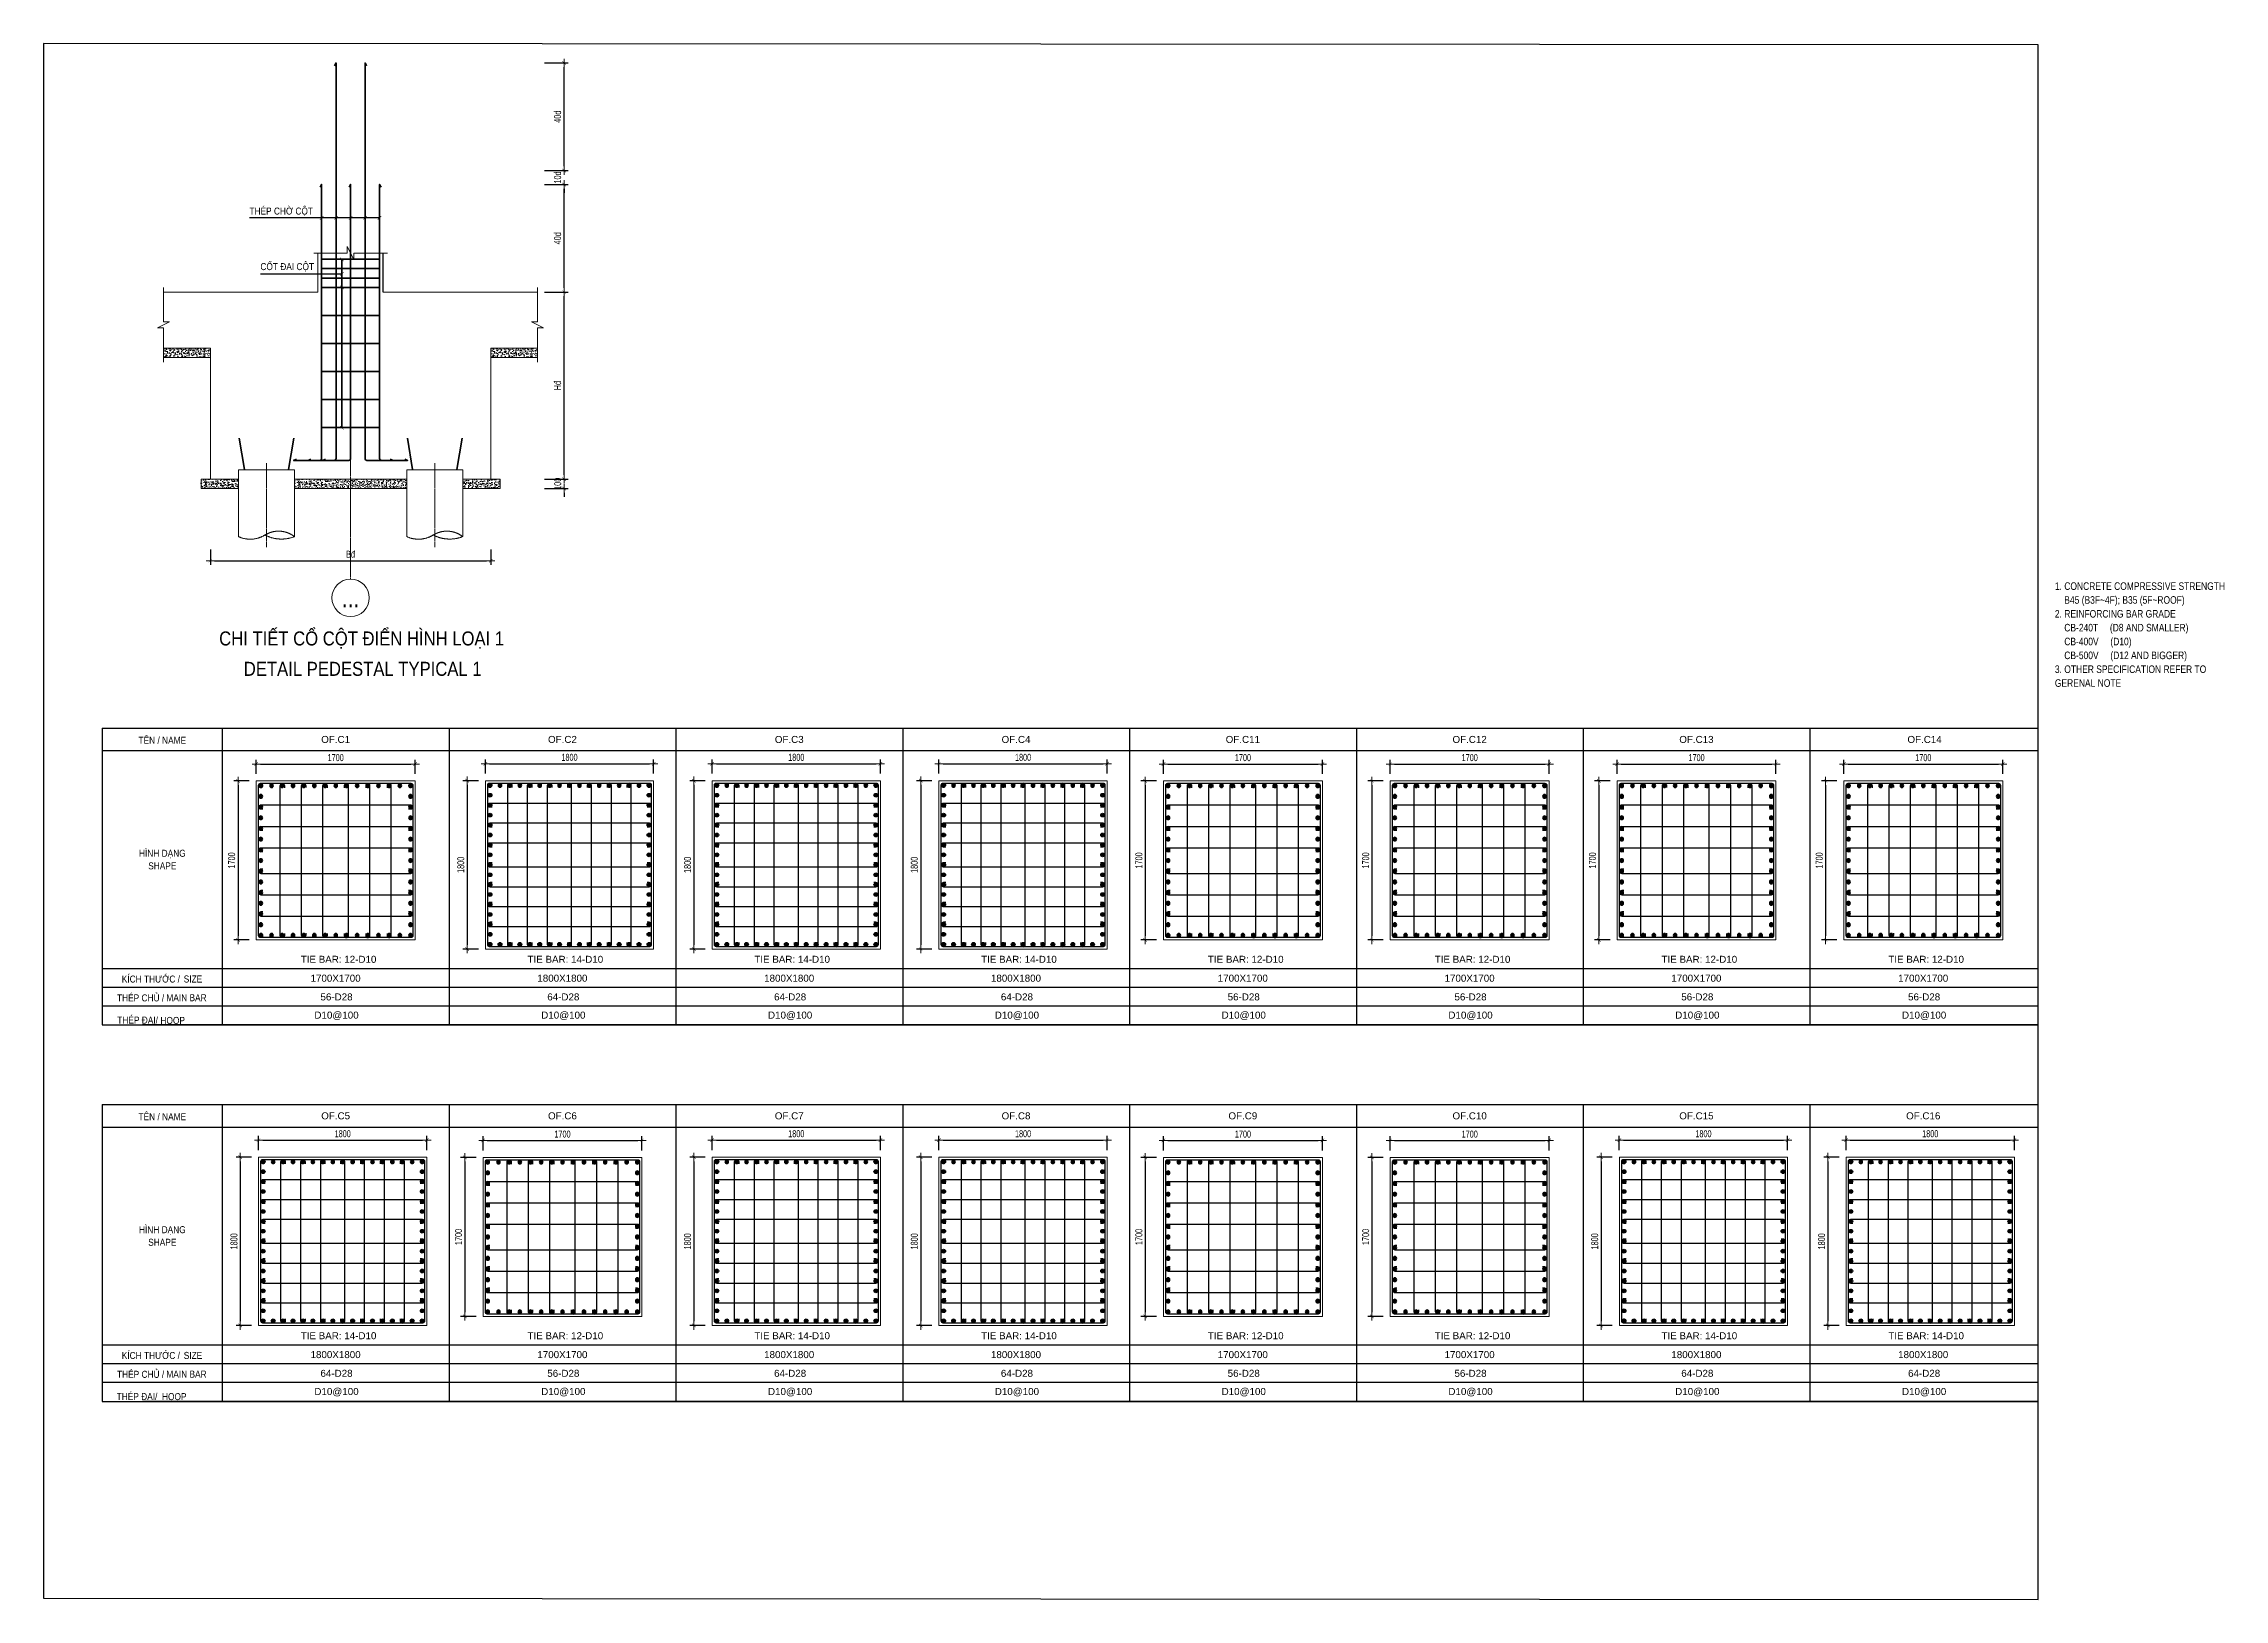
# Model space of a CAD drawing. Header units: millimetres. Extents: x 458085 to 481415, y 87765 to 165974.
# Drawn here: x 458088 to 481415, y 108981 to 125614 of the extents above; entities that cross this region are included whole.
import ezdxf
from ezdxf.enums import TextEntityAlignment as Align

# ---------------------------------------------------------------- set-up
doc = ezdxf.new("R2010")
doc.units = ezdxf.units.MM
doc.linetypes.add('CENTER2', pattern=[1.125, 0.75, -0.125, 0.125, -0.125])
doc.linetypes.add('HIDDEN', pattern=[9.525, 6.35, -3.175])
doc.layers.get('0').update_dxf_attribs({"lineweight": 20})
doc.layers.get('Defpoints').update_dxf_attribs({"color": 151, "lineweight": 9})
for name, color, linetype in [('2', 2, 'Continuous'), ('A-ANNO-LEAD', 4, 'Continuous'), ('CEN', 1, 'CENTER2'), ('STL', 3, 'Continuous'), ('TIT1', 3, 'Continuous')]:
    doc.layers.add(name, color=color, linetype=linetype)
for name, color, linetype, lineweight in [('KC-COT', 3, 'Continuous', 25), ('KC-TRUC', 5, 'CENTER2', 18), ('NDC_S_AXIS', 5, 'CENTER2', 13), ('NDC_S_BREAK-LINE', 1, 'Continuous', 15), ('NDC_S_CONTINUOUS', 3, 'Continuous', 20), ('NDC_S_DIM', 1, 'Continuous', 15), ('NDC_S_ENG TEXT', 2, 'Continuous', 9), ('NDC_S_HATCH MATERIAL', 8, 'Continuous', 13), ('NDC_S_LEADER', 1, 'Continuous', 15), ('NDC_S_REBAR', 4, 'Continuous', 35), ('NDC_S_VN TEXT', 7, 'Continuous', 20)]:
    doc.layers.add(name, color=color, linetype=linetype, lineweight=lineweight)
doc.styles.add('ARIAL', font='arial.ttf', dxfattribs={"width": 0.8})
doc.styles.add('NDC_ARIAL', font='arial.ttf', dxfattribs={"width": 0.85})
doc.styles.add('NDC_DIM', font='', dxfattribs={"width": 0.75})
doc.styles.get('NDC_DIM').set_extended_font_data('Dotum')
doc.dimstyles.new('NDC_1-25', dxfattribs={"dimscale": 25, "dimtxt": 2.5, "dimasz": 1, "dimexe": 1.5, "dimexo": 0, "dimgap": 0.8, "dimtad": 1, "dimdec": 0, "dimdsep": 46, "dimtxsty": 'NDC_ARIAL', "dimblk": 'DIMMARK', "dimcen": 49999.938995, "dimdle": 1.5, "dimclrd": 1, "dimclre": 1, "dimclrt": 3, "dimadec": 0, "dimazin": 0, "dimtfac": 1, "dimtdec": 0, "dimtix": 1, "dimtmove": 2, "dimatfit": 3, "dimfxl": 1, "dimarcsym": 0})
doc.dimstyles.new('NDC_dim_30', dxfattribs={"dimscale": 30, "dimtxt": 2.5, "dimasz": 1.5, "dimexe": 1.5, "dimexo": 2.5, "dimgap": 1, "dimtad": 1, "dimdec": 0, "dimzin": 0, "dimdsep": 46, "dimtxsty": 'NDC_DIM', "dimblk": 'DIMMARK', "dimcen": 0.09, "dimdle": 1.2, "dimclrd": 1, "dimclre": 1, "dimclrt": 3, "dimadec": 0, "dimazin": 0, "dimtfac": 1, "dimtdec": 0, "dimtix": 1, "dimtofl": 0, "dimtmove": 0, "dimatfit": 3, "dimfxl": 8, "dimfxlon": 1, "dimtolj": 1, "dimtzin": 0, "dimarcsym": 0})

msp = doc.modelspace()

# ---------------------------------------------------------------- texts
at = {"layer": 'NDC_S_VN TEXT', "style": 'NDC_ARIAL', "width": 0.85}
msp.add_text('CHI TIẾT CỔ CỘT ĐIỂN HÌNH LOẠI 1', height=150, dxfattribs=at).set_placement((461489.3, 119254.5), align=Align.MIDDLE_CENTER)
for s, p in [('HÌNH DẠNG', (459357.4, 116959.3)), ('KÍCH THƯỚC /', (459235, 115622.3)), ('THÉP CHỦ /', (459124.9, 115422.3)), ('THÉP ĐAI/', (459093, 115183.4)), ('HÌNH DẠNG', (459357.4, 112934.9)), ('KÍCH THƯỚC /', (459235, 111597.9)), ('THÉP CHỦ /', (459124.9, 111397.9)), ('THÉP ĐAI/', (459086.7, 111158.9))]:
    msp.add_text(s, height=75, dxfattribs=at).set_placement(p, align=Align.MIDDLE)
at = {"layer": 'TIT1', "style": 'NDC_ARIAL', "width": 0.85}
for s, height, p in [('DETAIL PEDESTAL TYPICAL 1', 150, (461500.7, 118929.8)), ('TÊN / NAME', 75, (459357.4, 118175)), ('SHAPE', 75, (459357.4, 116823.1)), ('SIZE', 75, (459685.5, 115613.5)), ('MAIN BAR', 75, (459615.8, 115413.5)), ('HOOP', 75, (459468.4, 115170.8)), ('TÊN / NAME', 75, (459357.4, 114150.6)), ('SHAPE', 75, (459357.4, 112798.7)), ('SIZE', 75, (459685.5, 111589.1)), ('MAIN BAR', 75, (459615.8, 111389)), ('HOOP', 75, (459484.9, 111148.7))]:
    msp.add_text(s, height=height, dxfattribs=at).set_placement(p, align=Align.MIDDLE)
at = {"layer": 'TIT1', "color": 2, "style": 'NDC_ARIAL'}
for s, p in [('OF.C1', (461211.4, 118175)), ('OF.C2', (463637.5, 118175)), ('OF.C3', (466063.6, 118175)), ('OF.C4', (468489.7, 118175)), ('OF.C11', (470915.8, 118175)), ('OF.C12', (473341.9, 118175)), ('OF.C13', (475768, 118175)), ('OF.C14', (478208.4, 118175)), ('OF.C5', (461211.4, 114150.6)), ('OF.C6', (463637.5, 114150.6)), ('OF.C7', (466063.6, 114150.6)), ('OF.C8', (468489.7, 114150.6)), ('OF.C9', (470915.8, 114150.6)), ('OF.C10', (473341.9, 114150.6)), ('OF.C15', (475768, 114150.6)), ('OF.C16', (478194.1, 114150.6))]:
    msp.add_text(s, height=75, dxfattribs=at).set_placement(p, align=Align.MIDDLE)
at = {"layer": 'TIT1', "style": 'NDC_ARIAL'}
for s, p in [('TIE BAR: 12-D10', (461242.7, 115824.1)), ('TIE BAR: 14-D10', (463668.8, 115824.1)), ('TIE BAR: 14-D10', (466094.8, 115824.1)), ('TIE BAR: 14-D10', (468520.9, 115824.1)), ('TIE BAR: 12-D10', (470947, 115824.1)), ('TIE BAR: 12-D10', (473373.1, 115824.1)), ('TIE BAR: 12-D10', (475799.2, 115824.1)), ('TIE BAR: 12-D10', (478225.3, 115824.1)), ('1700X1700', (461210.8, 115622.1)), ('1700X1700', (470915.2, 115622.1)), ('1700X1700', (473341.3, 115622.1)), ('1700X1700', (475767.4, 115622.1)), ('1700X1700', (478193.5, 115622.1)), ('D10@100', (461220.9, 115222.1)), ('56-D28', (461220.9, 115422.1)), ('D10@100', (463647, 115222.1)), ('64-D28', (463647, 115422.1)), ('D10@100', (466073.1, 115222.1)), ('64-D28', (466073.1, 115422.1)), ('D10@100', (468499.2, 115222.1)), ('64-D28', (468499.2, 115422.1)), ('D10@100', (470925.3, 115222.1)), ('56-D28', (470925.3, 115422.1)), ('D10@100', (473351.4, 115222.1)), ('56-D28', (473351.4, 115422.1)), ('D10@100', (475777.5, 115222.1)), ('56-D28', (475777.5, 115422.1)), ('D10@100', (478203.6, 115222.1)), ('56-D28', (478203.6, 115422.1)), ('TIE BAR: 14-D10', (461242.7, 111799.6)), ('TIE BAR: 12-D10', (463668.8, 111799.6)), ('TIE BAR: 14-D10', (466094.8, 111799.6)), ('TIE BAR: 14-D10', (468520.9, 111799.6)), ('TIE BAR: 12-D10', (470947, 111799.6)), ('TIE BAR: 12-D10', (473373.1, 111799.6)), ('TIE BAR: 14-D10', (475799.2, 111799.6)), ('TIE BAR: 14-D10', (478225.3, 111799.6)), ('1700X1700', (463636.9, 111597.7)), ('1700X1700', (470915.2, 111597.7)), ('1700X1700', (473341.3, 111597.7)), ('64-D28', (461220.9, 111397.7)), ('56-D28', (463647, 111397.7)), ('64-D28', (466073.1, 111397.7)), ('64-D28', (468499.2, 111397.7)), ('56-D28', (470925.3, 111397.7)), ('56-D28', (473351.4, 111397.7)), ('64-D28', (475777.5, 111397.7)), ('64-D28', (478203.6, 111397.7)), ('D10@100', (461220.9, 111197.7)), ('D10@100', (463647, 111197.7)), ('D10@100', (466073.1, 111197.7)), ('D10@100', (468499.2, 111197.7)), ('D10@100', (470925.3, 111197.7)), ('D10@100', (473351.4, 111197.7)), ('D10@100', (475777.5, 111197.7)), ('D10@100', (478203.6, 111197.7))]:
    msp.add_text(s, height=75, dxfattribs=at).set_placement(p, align=Align.MIDDLE)
at = {"layer": 'TIT1', "color": 6, "style": 'NDC_ARIAL'}
for p in [(463636.9, 115622.1), (466063, 115622.1), (468489.1, 115622.1), (461210.8, 111597.7), (466063, 111597.7), (468489.1, 111597.7), (475767.4, 111597.7), (478193.5, 111597.7)]:
    msp.add_text('1800X1800', height=75, dxfattribs=at).set_placement(p, align=Align.MIDDLE)

# ---------------------------------------------------------------- blocks, each defined once
blk = doc.blocks.new('*U12')
at = {"layer": 'KC-TRUC', "ltscale": 30}
blk.add_line((0, 170), (0, -728), dxfattribs=at)
at = {"layer": 'NDC_S_HATCH MATERIAL', "color": 2, "linetype": 'HIDDEN', "ltscale": 500}
blk.add_lwpolyline([(300, -616), (300, 99), (-300, 99), (-300, -616)], dxfattribs=at)
for centre, major_axis, start_param, end_param in [((-174, -344), (-212, 212), 1.921341, 2.912184), ((130, -832), (-194, 194), -1.452433, -0.227584), ((161, -259), (271, 271), 3.446929, 4.297833)]:
    blk.add_ellipse(centre, major_axis=major_axis, ratio=1, start_param=start_param, end_param=end_param, dxfattribs=at)
at = {"layer": 'NDC_S_REBAR', "linetype": 'HIDDEN', "ltscale": 200}
for p, q in [((-292, 438), (-236, 100)), ((236, 100), (292, 438))]:
    blk.add_line(p, q, dxfattribs=at)
blk = doc.blocks.new('DIMMARK')
at = {"layer": 'NDC_S_DIM', "color": 1}
blk.add_line((-1.5, 0), (1, 0), dxfattribs=at)
at = {"layer": 'NDC_S_DIM', "color": 2, "const_width": 0.1}
blk.add_lwpolyline([(-0.42, -0.42), (0.42, 0.42)], dxfattribs=at)
blk = doc.blocks.new('*D77')
at = {"layer": 'Defpoints', "color": 0, "transparency": 16777216}
for p in [(459871, 120279), (462871, 120279), (462871, 120086)]:
    blk.add_point(p, dxfattribs=at)
at = {"layer": 'NDC_S_DIM', "color": 1, "lineweight": -2, "transparency": 16777216}
for p, q in [((459871, 120204), (459871, 120041)), ((462871, 120204), (462871, 120041)), ((459916, 120086), (462826, 120086))]:
    blk.add_line(p, q, dxfattribs=at)
at = {"layer": 'NDC_S_DIM', "color": 1, "lineweight": -2, "transparency": 16777216, "xscale": 45, "yscale": 45, "zscale": 45, "rotation": 180}
blk.add_blockref('DIMMARK', (459871, 120086), dxfattribs=at)
at = {"layer": 'NDC_S_DIM', "color": 1, "lineweight": -2, "transparency": 16777216, "xscale": 45, "yscale": 45, "zscale": 45}
blk.add_blockref('DIMMARK', (462871, 120086), dxfattribs=at)
at = {"layer": 'NDC_S_DIM', "color": 3, "transparency": 16777216, "insert": (461371, 120155), "char_height": 75, "attachment_point": 5, "style": 'NDC_DIM'}
blk.add_mtext('\\A1;Bđ', dxfattribs=at)
blk = doc.blocks.new('*D78')
at = {"layer": 'Defpoints', "color": 0, "transparency": 16777216}
for p in [(463371, 120958), (463371, 120858), (463655, 120958)]:
    blk.add_point(p, dxfattribs=at)
at = {"layer": 'NDC_S_DIM', "color": 1, "lineweight": -2, "transparency": 16777216}
for p, q in [((463446, 120958), (463700, 120958)), ((463446, 120858), (463700, 120858)), ((463655, 121003), (463655, 121048)), ((463655, 120813), (463655, 120768))]:
    blk.add_line(p, q, dxfattribs=at)
at = {"layer": 'NDC_S_DIM', "color": 1, "lineweight": -2, "transparency": 16777216, "xscale": 45, "yscale": 45, "zscale": 45}
for p, rotation in [((463655, 120958), 270), ((463655, 120858), 90)]:
    blk.add_blockref('DIMMARK', p, dxfattribs=dict(at, rotation=rotation))
at = {"layer": 'NDC_S_DIM', "color": 3, "transparency": 16777216, "insert": (463587, 120908), "char_height": 75, "attachment_point": 5, "rotation": 90, "style": 'NDC_DIM'}
blk.add_mtext('\\A1;100', dxfattribs=at)
blk = doc.blocks.new('*D79')
at = {"layer": 'Defpoints', "color": 0, "transparency": 16777216}
for p in [(463371, 122958), (463655, 122958), (463371, 120958)]:
    blk.add_point(p, dxfattribs=at)
at = {"layer": 'NDC_S_DIM', "color": 1, "lineweight": -2, "transparency": 16777216}
for p, q in [((463446, 122958), (463700, 122958)), ((463655, 121003), (463655, 122913)), ((463446, 120958), (463700, 120958))]:
    blk.add_line(p, q, dxfattribs=at)
at = {"layer": 'NDC_S_DIM', "color": 1, "lineweight": -2, "transparency": 16777216, "xscale": 45, "yscale": 45, "zscale": 45}
for p, rotation in [((463655, 122958), 90), ((463655, 120958), 270)]:
    blk.add_blockref('DIMMARK', p, dxfattribs=dict(at, rotation=rotation))
at = {"layer": 'NDC_S_DIM', "color": 3, "transparency": 16777216, "insert": (463586, 121958), "char_height": 75, "attachment_point": 5, "rotation": 90, "style": 'NDC_DIM'}
blk.add_mtext('\\A1;Hđ', dxfattribs=at)
blk = doc.blocks.new('*U73')
at = {"layer": 'NDC_S_REBAR', "ltscale": 1500}
blk.add_line((-310, 0), (310, 0), dxfattribs=at)
blk = doc.blocks.new('*U74')
at = {"layer": 'NDC_S_ENG TEXT', "color": 0, "linetype": 'ByBlock', "lineweight": -2, "transparency": 16777216}
for p in [(0, 1500), (0, 1200), (0, 900), (0, 600), (0, 300), (0, 0)]:
    blk.add_blockref('*U73', p, dxfattribs=at)
blk = doc.blocks.new('*U75')
at = {"layer": 'NDC_S_REBAR', "ltscale": 1500}
blk.add_line((-310, 0), (310, 0), dxfattribs=at)
blk = doc.blocks.new('*U76')
at = {"layer": 'NDC_S_ENG TEXT', "color": 0, "linetype": 'ByBlock', "lineweight": -2, "transparency": 16777216}
for p in [(0, 300), (0, 200), (0, 100), (0, 0)]:
    blk.add_blockref('*U75', p, dxfattribs=at)
blk = doc.blocks.new('*U11')
at = {"layer": 'NDC_S_DIM'}
blk.add_circle((0, 0), 5, dxfattribs=at)
at = {"color": 7, "style": 'ARIAL', "width": 0.8}
blk.add_attdef('GRID', text='', height=5, dxfattribs=at).set_placement((0, 0), align=Align.MIDDLE)
blk = doc.blocks.new('*D80')
at = {"layer": 'Defpoints', "color": 0, "ltscale": 40, "transparency": 16777216}
for p in [(463371, 124108), (463655, 124108), (463371, 122958)]:
    blk.add_point(p, dxfattribs=at)
at = {"layer": 'NDC_S_DIM', "color": 1, "lineweight": -2, "ltscale": 40, "transparency": 16777216}
for p, q in [((463446, 124108), (463700, 124108)), ((463655, 123003), (463655, 124063)), ((463446, 122958), (463700, 122958))]:
    blk.add_line(p, q, dxfattribs=at)
at = {"layer": 'NDC_S_DIM', "color": 1, "lineweight": -2, "ltscale": 40, "transparency": 16777216, "xscale": 45, "yscale": 45, "zscale": 45}
for p, rotation in [((463655, 124108), 90), ((463655, 122958), 270)]:
    blk.add_blockref('DIMMARK', p, dxfattribs=dict(at, rotation=rotation))
at = {"layer": 'NDC_S_DIM', "color": 3, "ltscale": 40, "transparency": 16777216, "insert": (463586, 123533), "char_height": 75, "attachment_point": 5, "rotation": 90, "style": 'NDC_DIM'}
blk.add_mtext('\\A1;40d', dxfattribs=at)
blk = doc.blocks.new('*D81')
at = {"layer": 'Defpoints', "color": 0, "ltscale": 40, "transparency": 16777216}
for p in [(463371, 124258), (463371, 124108), (463655, 124258)]:
    blk.add_point(p, dxfattribs=at)
at = {"layer": 'NDC_S_DIM', "color": 1, "lineweight": -2, "ltscale": 40, "transparency": 16777216}
for p, q in [((463655, 124303), (463655, 124348)), ((463446, 124258), (463700, 124258)), ((463446, 124108), (463700, 124108)), ((463655, 124063), (463655, 124018))]:
    blk.add_line(p, q, dxfattribs=at)
at = {"layer": 'NDC_S_DIM', "color": 1, "lineweight": -2, "ltscale": 40, "transparency": 16777216, "xscale": 45, "yscale": 45, "zscale": 45}
for p, rotation in [((463655, 124258), 270), ((463655, 124108), 90)]:
    blk.add_blockref('DIMMARK', p, dxfattribs=dict(at, rotation=rotation))
at = {"layer": 'NDC_S_DIM', "color": 3, "ltscale": 40, "transparency": 16777216, "insert": (463586, 124183), "char_height": 75, "attachment_point": 5, "rotation": 90, "style": 'NDC_DIM'}
blk.add_mtext('\\A1;10d', dxfattribs=at)
blk = doc.blocks.new('*D82')
at = {"layer": 'Defpoints', "color": 0, "ltscale": 40, "transparency": 16777216}
for p in [(463371, 125408), (463655, 125408), (463371, 124258)]:
    blk.add_point(p, dxfattribs=at)
at = {"layer": 'NDC_S_DIM', "color": 1, "lineweight": -2, "ltscale": 40, "transparency": 16777216}
for p, q in [((463446, 125408), (463700, 125408)), ((463655, 124303), (463655, 125363)), ((463446, 124258), (463700, 124258))]:
    blk.add_line(p, q, dxfattribs=at)
at = {"layer": 'NDC_S_DIM', "color": 1, "lineweight": -2, "ltscale": 40, "transparency": 16777216, "xscale": 45, "yscale": 45, "zscale": 45}
for p, rotation in [((463655, 125408), 90), ((463655, 124258), 270)]:
    blk.add_blockref('DIMMARK', p, dxfattribs=dict(at, rotation=rotation))
at = {"layer": 'NDC_S_DIM', "color": 3, "ltscale": 40, "transparency": 16777216, "insert": (463586, 124833), "char_height": 75, "attachment_point": 5, "rotation": 90, "style": 'NDC_DIM'}
blk.add_mtext('\\A1;40d', dxfattribs=at)
blk = doc.blocks.new('GN')
at = {"layer": 'TIT1', "insert": (0, 0), "char_height": 81, "width": 1996.3, "attachment_point": 1, "line_spacing_factor": 1.096296, "style": 'ARIAL'}
blk.add_mtext('\\A1;1. CONCRETE COMPRESSIVE STRENGTH\\P    B45 (B3F~4F); B35 (5F~ROOF)\\P2. REINFORCING BAR GRADE\\P    CB-240T     (D8 AND SMALLER)\\P    CB-400V     (D10)\\P    CB-500V     (D12 AND BIGGER)\\P3. OTHER SPECIFICATION REFER TO GERENAL NOTE ', dxfattribs=at)
blk = doc.blocks.new('8')
at = {"layer": '2'}
blk.add_hatch(color=256, dxfattribs=at).paths.add_polyline_path([(20, 0, 0.386127), (2, 20), (-2, 20, 0.386127), (-20, 0, 1)])
blk.add_circle((0, 0), 20, dxfattribs=at)
blk = doc.blocks.new('5')
at = {"layer": 'CEN', "rotation": 180}
blk.add_blockref('8', (0, 0), dxfattribs=at)
blk = doc.blocks.new('*U152')
at = {"layer": 'STL', "xscale": -1, "rotation": 270}
blk.add_blockref('5', (0, 0), dxfattribs=at)
blk = doc.blocks.new('*U153')
at = {"layer": 'NDC_S_DIM', "color": 0, "linetype": 'ByBlock', "lineweight": -2, "transparency": 16777216}
for p in [(299693, 70168), (299807, 70168), (299921, 70168), (300036, 70168), (300150, 70168), (300264, 70168), (300379, 70168), (300493, 70168), (300607, 70168), (300722, 70168), (300836, 70168), (300950, 70168), (301065, 70168), (301179, 70168), (301293, 70168)]:
    blk.add_blockref('*U152', p, dxfattribs=at)
blk = doc.blocks.new('*U171')
at = {"layer": 'STL', "xscale": -1, "rotation": 270}
blk.add_blockref('5', (0, 0), dxfattribs=at)
blk = doc.blocks.new('*U172')
at = {"layer": 'NDC_S_DIM', "color": 0, "linetype": 'ByBlock', "lineweight": -2, "transparency": 16777216}
for p in [(299693, 70168), (299807, 70168), (299921, 70168), (300036, 70168), (300150, 70168), (300264, 70168), (300379, 70168), (300493, 70168), (300607, 70168), (300722, 70168), (300836, 70168), (300950, 70168), (301065, 70168), (301179, 70168), (301293, 70168)]:
    blk.add_blockref('*U171', p, dxfattribs=at)
blk = doc.blocks.new('*U173')
at = {"layer": 'STL', "xscale": -1, "rotation": 270}
blk.add_blockref('5', (0, 0), dxfattribs=at)
blk = doc.blocks.new('*U174')
at = {"layer": 'NDC_S_DIM', "color": 0, "linetype": 'ByBlock', "lineweight": -2, "transparency": 16777216}
for p in [(299693, 70168), (299807, 70168), (299921, 70168), (300036, 70168), (300150, 70168), (300264, 70168), (300379, 70168), (300493, 70168), (300607, 70168), (300722, 70168), (300836, 70168), (300950, 70168), (301065, 70168), (301179, 70168), (301293, 70168)]:
    blk.add_blockref('*U173', p, dxfattribs=at)
blk = doc.blocks.new('*U154')
at = {"layer": 'STL', "xscale": -1, "rotation": 270}
blk.add_blockref('5', (0, 0), dxfattribs=at)
blk = doc.blocks.new('*U155')
at = {"layer": 'NDC_S_DIM', "color": 0, "linetype": 'ByBlock', "lineweight": -2, "transparency": 16777216}
for p in [(299693, 70168), (299807, 70168), (299921, 70168), (300036, 70168), (300150, 70168), (300264, 70168), (300379, 70168), (300493, 70168), (300607, 70168), (300722, 70168), (300836, 70168), (300950, 70168), (301065, 70168), (301179, 70168), (301293, 70168)]:
    blk.add_blockref('*U154', p, dxfattribs=at)
blk = doc.blocks.new('*D201')
at = {"layer": 'Defpoints', "color": 0, "ltscale": 40, "transparency": 16777216}
for p in [(462062, 117912), (460362, 117731), (462062, 117731)]:
    blk.add_point(p, dxfattribs=at)
at = {"layer": 'NDC_S_DIM', "color": 1, "lineweight": -2, "ltscale": 40, "transparency": 16777216}
for p, q in [((460362, 117806), (460362, 117957)), ((460407, 117912), (462017, 117912)), ((462062, 117806), (462062, 117957))]:
    blk.add_line(p, q, dxfattribs=at)
at = {"layer": 'NDC_S_DIM', "color": 1, "lineweight": -2, "ltscale": 40, "transparency": 16777216, "xscale": 45, "yscale": 45, "zscale": 45, "rotation": 180}
blk.add_blockref('DIMMARK', (460362, 117912), dxfattribs=at)
at = {"layer": 'NDC_S_DIM', "color": 1, "lineweight": -2, "ltscale": 40, "transparency": 16777216, "xscale": 45, "yscale": 45, "zscale": 45}
blk.add_blockref('DIMMARK', (462062, 117912), dxfattribs=at)
at = {"layer": 'NDC_S_DIM', "color": 3, "ltscale": 40, "transparency": 16777216, "insert": (461212, 117980), "char_height": 75, "attachment_point": 5, "style": 'NDC_DIM'}
blk.add_mtext('\\A1;1700', dxfattribs=at)
blk = doc.blocks.new('*D202')
at = {"layer": 'Defpoints', "color": 0, "ltscale": 40, "transparency": 16777216}
for p in [(460362, 117731), (460167, 116031), (460362, 116031)]:
    blk.add_point(p, dxfattribs=at)
at = {"layer": 'NDC_S_DIM', "color": 1, "lineweight": -2, "ltscale": 40, "transparency": 16777216}
for p, q in [((460287, 117731), (460122, 117731)), ((460167, 117686), (460167, 116076)), ((460287, 116031), (460122, 116031))]:
    blk.add_line(p, q, dxfattribs=at)
at = {"layer": 'NDC_S_DIM', "color": 1, "lineweight": -2, "ltscale": 40, "transparency": 16777216, "xscale": 45, "yscale": 45, "zscale": 45}
for p, rotation in [((460167, 117731), 90), ((460167, 116031), 270)]:
    blk.add_blockref('DIMMARK', p, dxfattribs=dict(at, rotation=rotation))
at = {"layer": 'NDC_S_DIM', "color": 3, "ltscale": 40, "transparency": 16777216, "insert": (460099, 116881), "char_height": 75, "attachment_point": 5, "rotation": 90, "style": 'NDC_DIM'}
blk.add_mtext('\\A1;1700', dxfattribs=at)
blk = doc.blocks.new('*D203')
at = {"layer": 'Defpoints', "color": 0, "ltscale": 40, "transparency": 16777216}
for p in [(464613, 117915), (462813, 117734), (464613, 117734)]:
    blk.add_point(p, dxfattribs=at)
at = {"layer": 'NDC_S_DIM', "color": 1, "lineweight": -2, "ltscale": 40, "transparency": 16777216}
for p, q in [((462813, 117809), (462813, 117960)), ((462858, 117915), (464568, 117915)), ((464613, 117809), (464613, 117960))]:
    blk.add_line(p, q, dxfattribs=at)
at = {"layer": 'NDC_S_DIM', "color": 1, "lineweight": -2, "ltscale": 40, "transparency": 16777216, "xscale": 45, "yscale": 45, "zscale": 45, "rotation": 180}
blk.add_blockref('DIMMARK', (462813, 117915), dxfattribs=at)
at = {"layer": 'NDC_S_DIM', "color": 1, "lineweight": -2, "ltscale": 40, "transparency": 16777216, "xscale": 45, "yscale": 45, "zscale": 45}
blk.add_blockref('DIMMARK', (464613, 117915), dxfattribs=at)
at = {"layer": 'NDC_S_DIM', "color": 3, "ltscale": 40, "transparency": 16777216, "insert": (463713, 117983), "char_height": 75, "attachment_point": 5, "style": 'NDC_DIM'}
blk.add_mtext('\\A1;1800', dxfattribs=at)
blk = doc.blocks.new('*D204')
at = {"layer": 'Defpoints', "color": 0, "ltscale": 40, "transparency": 16777216}
for p in [(462813, 117734), (462618, 115934), (462813, 115934)]:
    blk.add_point(p, dxfattribs=at)
at = {"layer": 'NDC_S_DIM', "color": 1, "lineweight": -2, "ltscale": 40, "transparency": 16777216}
for p, q in [((462738, 117734), (462573, 117734)), ((462618, 117689), (462618, 115979)), ((462738, 115934), (462573, 115934))]:
    blk.add_line(p, q, dxfattribs=at)
at = {"layer": 'NDC_S_DIM', "color": 1, "lineweight": -2, "ltscale": 40, "transparency": 16777216, "xscale": 45, "yscale": 45, "zscale": 45}
for p, rotation in [((462618, 117734), 90), ((462618, 115934), 270)]:
    blk.add_blockref('DIMMARK', p, dxfattribs=dict(at, rotation=rotation))
at = {"layer": 'NDC_S_DIM', "color": 3, "ltscale": 40, "transparency": 16777216, "insert": (462550, 116834), "char_height": 75, "attachment_point": 5, "rotation": 90, "style": 'NDC_DIM'}
blk.add_mtext('\\A1;1800', dxfattribs=at)
blk = doc.blocks.new('*U197')
at = {"layer": 'STL', "xscale": -1, "rotation": 270}
blk.add_blockref('5', (0, 0), dxfattribs=at)
blk = doc.blocks.new('*U198')
at = {"layer": 'NDC_S_DIM', "color": 0, "linetype": 'ByBlock', "lineweight": -2, "transparency": 16777216}
for p in [(308694, 70752), (308801, 70752), (308907, 70752), (309013, 70752), (309119, 70752), (309226, 70752), (309332, 70752), (309438, 70752), (309544, 70752), (309651, 70752), (309757, 70752), (309863, 70752), (309970, 70752), (310076, 70752), (310182, 70752), (310288, 70752), (310395, 70752)]:
    blk.add_blockref('*U197', p, dxfattribs=at)
blk = doc.blocks.new('*U156')
at = {"layer": 'STL', "xscale": -1, "rotation": 270}
blk.add_blockref('5', (0, 0), dxfattribs=at)
blk = doc.blocks.new('*U157')
at = {"layer": 'NDC_S_DIM', "color": 0, "linetype": 'ByBlock', "lineweight": -2, "transparency": 16777216}
for p in [(308694, 70752), (308801, 70752), (308907, 70752), (309013, 70752), (309119, 70752), (309226, 70752), (309332, 70752), (309438, 70752), (309544, 70752), (309651, 70752), (309757, 70752), (309863, 70752), (309970, 70752), (310076, 70752), (310182, 70752), (310288, 70752), (310395, 70752)]:
    blk.add_blockref('*U156', p, dxfattribs=at)
blk = doc.blocks.new('*U158')
at = {"layer": 'STL', "xscale": -1, "rotation": 270}
blk.add_blockref('5', (0, 0), dxfattribs=at)
blk = doc.blocks.new('*U159')
at = {"layer": 'NDC_S_DIM', "color": 0, "linetype": 'ByBlock', "lineweight": -2, "transparency": 16777216}
for p in [(308694, 70752), (308801, 70752), (308907, 70752), (309013, 70752), (309119, 70752), (309226, 70752), (309332, 70752), (309438, 70752), (309544, 70752), (309651, 70752), (309757, 70752), (309863, 70752), (309970, 70752), (310076, 70752), (310182, 70752), (310288, 70752), (310395, 70752)]:
    blk.add_blockref('*U158', p, dxfattribs=at)
blk = doc.blocks.new('*U195')
at = {"layer": 'STL', "xscale": -1, "rotation": 270}
blk.add_blockref('5', (0, 0), dxfattribs=at)
blk = doc.blocks.new('*U196')
at = {"layer": 'NDC_S_DIM', "color": 0, "linetype": 'ByBlock', "lineweight": -2, "transparency": 16777216}
for p in [(308694, 70752), (308801, 70752), (308907, 70752), (309013, 70752), (309119, 70752), (309226, 70752), (309332, 70752), (309438, 70752), (309544, 70752), (309651, 70752), (309757, 70752), (309863, 70752), (309970, 70752), (310076, 70752), (310182, 70752), (310288, 70752), (310395, 70752)]:
    blk.add_blockref('*U195', p, dxfattribs=at)
blk = doc.blocks.new('*D207')
at = {"layer": 'Defpoints', "color": 0, "ltscale": 40, "transparency": 16777216}
for p in [(467039, 117915), (465239, 117734), (467039, 117734)]:
    blk.add_point(p, dxfattribs=at)
at = {"layer": 'NDC_S_DIM', "color": 1, "lineweight": -2, "ltscale": 40, "transparency": 16777216}
for p, q in [((465239, 117809), (465239, 117960)), ((465284, 117915), (466994, 117915)), ((467039, 117809), (467039, 117960))]:
    blk.add_line(p, q, dxfattribs=at)
at = {"layer": 'NDC_S_DIM', "color": 1, "lineweight": -2, "ltscale": 40, "transparency": 16777216, "xscale": 45, "yscale": 45, "zscale": 45, "rotation": 180}
blk.add_blockref('DIMMARK', (465239, 117915), dxfattribs=at)
at = {"layer": 'NDC_S_DIM', "color": 1, "lineweight": -2, "ltscale": 40, "transparency": 16777216, "xscale": 45, "yscale": 45, "zscale": 45}
blk.add_blockref('DIMMARK', (467039, 117915), dxfattribs=at)
at = {"layer": 'NDC_S_DIM', "color": 3, "ltscale": 40, "transparency": 16777216, "insert": (466139, 117983), "char_height": 75, "attachment_point": 5, "style": 'NDC_DIM'}
blk.add_mtext('\\A1;1800', dxfattribs=at)
blk = doc.blocks.new('*D208')
at = {"layer": 'Defpoints', "color": 0, "ltscale": 40, "transparency": 16777216}
for p in [(465239, 117734), (465044, 115934), (465239, 115934)]:
    blk.add_point(p, dxfattribs=at)
at = {"layer": 'NDC_S_DIM', "color": 1, "lineweight": -2, "ltscale": 40, "transparency": 16777216}
for p, q in [((465164, 117734), (464999, 117734)), ((465044, 117689), (465044, 115979)), ((465164, 115934), (464999, 115934))]:
    blk.add_line(p, q, dxfattribs=at)
at = {"layer": 'NDC_S_DIM', "color": 1, "lineweight": -2, "ltscale": 40, "transparency": 16777216, "xscale": 45, "yscale": 45, "zscale": 45}
for p, rotation in [((465044, 117734), 90), ((465044, 115934), 270)]:
    blk.add_blockref('DIMMARK', p, dxfattribs=dict(at, rotation=rotation))
at = {"layer": 'NDC_S_DIM', "color": 3, "ltscale": 40, "transparency": 16777216, "insert": (464976, 116834), "char_height": 75, "attachment_point": 5, "rotation": 90, "style": 'NDC_DIM'}
blk.add_mtext('\\A1;1800', dxfattribs=at)
blk = doc.blocks.new('*U187')
at = {"layer": 'STL', "xscale": -1, "rotation": 270}
blk.add_blockref('5', (0, 0), dxfattribs=at)
blk = doc.blocks.new('*U188')
at = {"layer": 'NDC_S_DIM', "color": 0, "linetype": 'ByBlock', "lineweight": -2, "transparency": 16777216}
for p in [(308694, 70752), (308801, 70752), (308907, 70752), (309013, 70752), (309119, 70752), (309226, 70752), (309332, 70752), (309438, 70752), (309544, 70752), (309651, 70752), (309757, 70752), (309863, 70752), (309970, 70752), (310076, 70752), (310182, 70752), (310288, 70752), (310395, 70752)]:
    blk.add_blockref('*U187', p, dxfattribs=at)
blk = doc.blocks.new('*U181')
at = {"layer": 'STL', "xscale": -1, "rotation": 270}
blk.add_blockref('5', (0, 0), dxfattribs=at)
blk = doc.blocks.new('*U182')
at = {"layer": 'NDC_S_DIM', "color": 0, "linetype": 'ByBlock', "lineweight": -2, "transparency": 16777216}
for p in [(308694, 70752), (308801, 70752), (308907, 70752), (309013, 70752), (309119, 70752), (309226, 70752), (309332, 70752), (309438, 70752), (309544, 70752), (309651, 70752), (309757, 70752), (309863, 70752), (309970, 70752), (310076, 70752), (310182, 70752), (310288, 70752), (310395, 70752)]:
    blk.add_blockref('*U181', p, dxfattribs=at)
blk = doc.blocks.new('*U199')
at = {"layer": 'STL', "xscale": -1, "rotation": 270}
blk.add_blockref('5', (0, 0), dxfattribs=at)
blk = doc.blocks.new('*U200')
at = {"layer": 'NDC_S_DIM', "color": 0, "linetype": 'ByBlock', "lineweight": -2, "transparency": 16777216}
for p in [(308694, 70752), (308801, 70752), (308907, 70752), (309013, 70752), (309119, 70752), (309226, 70752), (309332, 70752), (309438, 70752), (309544, 70752), (309651, 70752), (309757, 70752), (309863, 70752), (309970, 70752), (310076, 70752), (310182, 70752), (310288, 70752), (310395, 70752)]:
    blk.add_blockref('*U199', p, dxfattribs=at)
blk = doc.blocks.new('*U185')
at = {"layer": 'STL', "xscale": -1, "rotation": 270}
blk.add_blockref('5', (0, 0), dxfattribs=at)
blk = doc.blocks.new('*U186')
at = {"layer": 'NDC_S_DIM', "color": 0, "linetype": 'ByBlock', "lineweight": -2, "transparency": 16777216}
for p in [(308694, 70752), (308801, 70752), (308907, 70752), (309013, 70752), (309119, 70752), (309226, 70752), (309332, 70752), (309438, 70752), (309544, 70752), (309651, 70752), (309757, 70752), (309863, 70752), (309970, 70752), (310076, 70752), (310182, 70752), (310288, 70752), (310395, 70752)]:
    blk.add_blockref('*U185', p, dxfattribs=at)
blk = doc.blocks.new('*D209')
at = {"layer": 'Defpoints', "color": 0, "ltscale": 40, "transparency": 16777216}
for p in [(469465, 117915), (467665, 117734), (469465, 117734)]:
    blk.add_point(p, dxfattribs=at)
at = {"layer": 'NDC_S_DIM', "color": 1, "lineweight": -2, "ltscale": 40, "transparency": 16777216}
for p, q in [((467665, 117809), (467665, 117960)), ((467710, 117915), (469420, 117915)), ((469465, 117809), (469465, 117960))]:
    blk.add_line(p, q, dxfattribs=at)
at = {"layer": 'NDC_S_DIM', "color": 1, "lineweight": -2, "ltscale": 40, "transparency": 16777216, "xscale": 45, "yscale": 45, "zscale": 45, "rotation": 180}
blk.add_blockref('DIMMARK', (467665, 117915), dxfattribs=at)
at = {"layer": 'NDC_S_DIM', "color": 1, "lineweight": -2, "ltscale": 40, "transparency": 16777216, "xscale": 45, "yscale": 45, "zscale": 45}
blk.add_blockref('DIMMARK', (469465, 117915), dxfattribs=at)
at = {"layer": 'NDC_S_DIM', "color": 3, "ltscale": 40, "transparency": 16777216, "insert": (468565, 117983), "char_height": 75, "attachment_point": 5, "style": 'NDC_DIM'}
blk.add_mtext('\\A1;1800', dxfattribs=at)
blk = doc.blocks.new('*D210')
at = {"layer": 'Defpoints', "color": 0, "ltscale": 40, "transparency": 16777216}
for p in [(467665, 117734), (467470, 115934), (467665, 115934)]:
    blk.add_point(p, dxfattribs=at)
at = {"layer": 'NDC_S_DIM', "color": 1, "lineweight": -2, "ltscale": 40, "transparency": 16777216}
for p, q in [((467590, 117734), (467425, 117734)), ((467470, 117689), (467470, 115979)), ((467590, 115934), (467425, 115934))]:
    blk.add_line(p, q, dxfattribs=at)
at = {"layer": 'NDC_S_DIM', "color": 1, "lineweight": -2, "ltscale": 40, "transparency": 16777216, "xscale": 45, "yscale": 45, "zscale": 45}
for p, rotation in [((467470, 117734), 90), ((467470, 115934), 270)]:
    blk.add_blockref('DIMMARK', p, dxfattribs=dict(at, rotation=rotation))
at = {"layer": 'NDC_S_DIM', "color": 3, "ltscale": 40, "transparency": 16777216, "insert": (467402, 116834), "char_height": 75, "attachment_point": 5, "rotation": 90, "style": 'NDC_DIM'}
blk.add_mtext('\\A1;1800', dxfattribs=at)
blk = doc.blocks.new('*U183')
at = {"layer": 'STL', "xscale": -1, "rotation": 270}
blk.add_blockref('5', (0, 0), dxfattribs=at)
blk = doc.blocks.new('*U184')
at = {"layer": 'NDC_S_DIM', "color": 0, "linetype": 'ByBlock', "lineweight": -2, "transparency": 16777216}
for p in [(308694, 70752), (308801, 70752), (308907, 70752), (309013, 70752), (309119, 70752), (309226, 70752), (309332, 70752), (309438, 70752), (309544, 70752), (309651, 70752), (309757, 70752), (309863, 70752), (309970, 70752), (310076, 70752), (310182, 70752), (310288, 70752), (310395, 70752)]:
    blk.add_blockref('*U183', p, dxfattribs=at)
blk = doc.blocks.new('*U165')
at = {"layer": 'STL', "xscale": -1, "rotation": 270}
blk.add_blockref('5', (0, 0), dxfattribs=at)
blk = doc.blocks.new('*U166')
at = {"layer": 'NDC_S_DIM', "color": 0, "linetype": 'ByBlock', "lineweight": -2, "transparency": 16777216}
for p in [(308694, 70752), (308801, 70752), (308907, 70752), (309013, 70752), (309119, 70752), (309226, 70752), (309332, 70752), (309438, 70752), (309544, 70752), (309651, 70752), (309757, 70752), (309863, 70752), (309970, 70752), (310076, 70752), (310182, 70752), (310288, 70752), (310395, 70752)]:
    blk.add_blockref('*U165', p, dxfattribs=at)
blk = doc.blocks.new('*U167')
at = {"layer": 'STL', "xscale": -1, "rotation": 270}
blk.add_blockref('5', (0, 0), dxfattribs=at)
blk = doc.blocks.new('*U168')
at = {"layer": 'NDC_S_DIM', "color": 0, "linetype": 'ByBlock', "lineweight": -2, "transparency": 16777216}
for p in [(308694, 70752), (308801, 70752), (308907, 70752), (309013, 70752), (309119, 70752), (309226, 70752), (309332, 70752), (309438, 70752), (309544, 70752), (309651, 70752), (309757, 70752), (309863, 70752), (309970, 70752), (310076, 70752), (310182, 70752), (310288, 70752), (310395, 70752)]:
    blk.add_blockref('*U167', p, dxfattribs=at)
blk = doc.blocks.new('*U169')
at = {"layer": 'STL', "xscale": -1, "rotation": 270}
blk.add_blockref('5', (0, 0), dxfattribs=at)
blk = doc.blocks.new('*U170')
at = {"layer": 'NDC_S_DIM', "color": 0, "linetype": 'ByBlock', "lineweight": -2, "transparency": 16777216}
for p in [(308694, 70752), (308801, 70752), (308907, 70752), (309013, 70752), (309119, 70752), (309226, 70752), (309332, 70752), (309438, 70752), (309544, 70752), (309651, 70752), (309757, 70752), (309863, 70752), (309970, 70752), (310076, 70752), (310182, 70752), (310288, 70752), (310395, 70752)]:
    blk.add_blockref('*U169', p, dxfattribs=at)
blk = doc.blocks.new('*U189')
at = {"layer": 'STL', "xscale": -1, "rotation": 270}
blk.add_blockref('5', (0, 0), dxfattribs=at)
blk = doc.blocks.new('*U190')
at = {"layer": 'NDC_S_DIM', "color": 0, "linetype": 'ByBlock', "lineweight": -2, "transparency": 16777216}
for p in [(299693, 70168), (299807, 70168), (299921, 70168), (300036, 70168), (300150, 70168), (300264, 70168), (300379, 70168), (300493, 70168), (300607, 70168), (300722, 70168), (300836, 70168), (300950, 70168), (301065, 70168), (301179, 70168), (301293, 70168)]:
    blk.add_blockref('*U189', p, dxfattribs=at)
blk = doc.blocks.new('*U191')
at = {"layer": 'STL', "xscale": -1, "rotation": 270}
blk.add_blockref('5', (0, 0), dxfattribs=at)
blk = doc.blocks.new('*U192')
at = {"layer": 'NDC_S_DIM', "color": 0, "linetype": 'ByBlock', "lineweight": -2, "transparency": 16777216}
for p in [(299693, 70168), (299807, 70168), (299921, 70168), (300036, 70168), (300150, 70168), (300264, 70168), (300379, 70168), (300493, 70168), (300607, 70168), (300722, 70168), (300836, 70168), (300950, 70168), (301065, 70168), (301179, 70168), (301293, 70168)]:
    blk.add_blockref('*U191', p, dxfattribs=at)
blk = doc.blocks.new('*U193')
at = {"layer": 'STL', "xscale": -1, "rotation": 270}
blk.add_blockref('5', (0, 0), dxfattribs=at)
blk = doc.blocks.new('*U194')
at = {"layer": 'NDC_S_DIM', "color": 0, "linetype": 'ByBlock', "lineweight": -2, "transparency": 16777216}
for p in [(299693, 70168), (299807, 70168), (299921, 70168), (300036, 70168), (300150, 70168), (300264, 70168), (300379, 70168), (300493, 70168), (300607, 70168), (300722, 70168), (300836, 70168), (300950, 70168), (301065, 70168), (301179, 70168), (301293, 70168)]:
    blk.add_blockref('*U193', p, dxfattribs=at)
blk = doc.blocks.new('*U175')
at = {"layer": 'STL', "xscale": -1, "rotation": 270}
blk.add_blockref('5', (0, 0), dxfattribs=at)
blk = doc.blocks.new('*U176')
at = {"layer": 'NDC_S_DIM', "color": 0, "linetype": 'ByBlock', "lineweight": -2, "transparency": 16777216}
for p in [(299693, 70168), (299807, 70168), (299921, 70168), (300036, 70168), (300150, 70168), (300264, 70168), (300379, 70168), (300493, 70168), (300607, 70168), (300722, 70168), (300836, 70168), (300950, 70168), (301065, 70168), (301179, 70168), (301293, 70168)]:
    blk.add_blockref('*U175', p, dxfattribs=at)
blk = doc.blocks.new('*D211')
at = {"layer": 'Defpoints', "color": 0, "ltscale": 40, "transparency": 16777216}
for p in [(470067, 117731), (469871, 116031), (470067, 116031)]:
    blk.add_point(p, dxfattribs=at)
at = {"layer": 'NDC_S_DIM', "color": 1, "lineweight": -2, "ltscale": 40, "transparency": 16777216}
for p, q in [((469992, 117731), (469826, 117731)), ((469871, 117686), (469871, 116076)), ((469992, 116031), (469826, 116031))]:
    blk.add_line(p, q, dxfattribs=at)
at = {"layer": 'NDC_S_DIM', "color": 1, "lineweight": -2, "ltscale": 40, "transparency": 16777216, "xscale": 45, "yscale": 45, "zscale": 45}
for p, rotation in [((469871, 117731), 90), ((469871, 116031), 270)]:
    blk.add_blockref('DIMMARK', p, dxfattribs=dict(at, rotation=rotation))
at = {"layer": 'NDC_S_DIM', "color": 3, "ltscale": 40, "transparency": 16777216, "insert": (469804, 116881), "char_height": 75, "attachment_point": 5, "rotation": 90, "style": 'NDC_DIM'}
blk.add_mtext('\\A1;1700', dxfattribs=at)
blk = doc.blocks.new('*D212')
at = {"layer": 'Defpoints', "color": 0, "ltscale": 40, "transparency": 16777216}
for p in [(471767, 117912), (470067, 117731), (471767, 117731)]:
    blk.add_point(p, dxfattribs=at)
at = {"layer": 'NDC_S_DIM', "color": 1, "lineweight": -2, "ltscale": 40, "transparency": 16777216}
for p, q in [((470067, 117806), (470067, 117957)), ((470112, 117912), (471722, 117912)), ((471767, 117806), (471767, 117957))]:
    blk.add_line(p, q, dxfattribs=at)
at = {"layer": 'NDC_S_DIM', "color": 1, "lineweight": -2, "ltscale": 40, "transparency": 16777216, "xscale": 45, "yscale": 45, "zscale": 45, "rotation": 180}
blk.add_blockref('DIMMARK', (470067, 117912), dxfattribs=at)
at = {"layer": 'NDC_S_DIM', "color": 1, "lineweight": -2, "ltscale": 40, "transparency": 16777216, "xscale": 45, "yscale": 45, "zscale": 45}
blk.add_blockref('DIMMARK', (471767, 117912), dxfattribs=at)
at = {"layer": 'NDC_S_DIM', "color": 3, "ltscale": 40, "transparency": 16777216, "insert": (470917, 117980), "char_height": 75, "attachment_point": 5, "style": 'NDC_DIM'}
blk.add_mtext('\\A1;1700', dxfattribs=at)
blk = doc.blocks.new('*U179')
at = {"layer": 'STL', "xscale": -1, "rotation": 270}
blk.add_blockref('5', (0, 0), dxfattribs=at)
blk = doc.blocks.new('*U180')
at = {"layer": 'NDC_S_DIM', "color": 0, "linetype": 'ByBlock', "lineweight": -2, "transparency": 16777216}
for p in [(299693, 70168), (299807, 70168), (299921, 70168), (300036, 70168), (300150, 70168), (300264, 70168), (300379, 70168), (300493, 70168), (300607, 70168), (300722, 70168), (300836, 70168), (300950, 70168), (301065, 70168), (301179, 70168), (301293, 70168)]:
    blk.add_blockref('*U179', p, dxfattribs=at)
blk = doc.blocks.new('*U160')
at = {"layer": 'STL', "xscale": -1, "rotation": 270}
blk.add_blockref('5', (0, 0), dxfattribs=at)
blk = doc.blocks.new('*U161')
at = {"layer": 'NDC_S_DIM', "color": 0, "linetype": 'ByBlock', "lineweight": -2, "transparency": 16777216}
for p in [(299693, 70168), (299807, 70168), (299921, 70168), (300036, 70168), (300150, 70168), (300264, 70168), (300379, 70168), (300493, 70168), (300607, 70168), (300722, 70168), (300836, 70168), (300950, 70168), (301065, 70168), (301179, 70168), (301293, 70168)]:
    blk.add_blockref('*U160', p, dxfattribs=at)
blk = doc.blocks.new('*U162')
at = {"layer": 'STL', "xscale": -1, "rotation": 270}
blk.add_blockref('5', (0, 0), dxfattribs=at)
blk = doc.blocks.new('*U163')
at = {"layer": 'NDC_S_DIM', "color": 0, "linetype": 'ByBlock', "lineweight": -2, "transparency": 16777216}
for p in [(299693, 70168), (299807, 70168), (299921, 70168), (300036, 70168), (300150, 70168), (300264, 70168), (300379, 70168), (300493, 70168), (300607, 70168), (300722, 70168), (300836, 70168), (300950, 70168), (301065, 70168), (301179, 70168), (301293, 70168)]:
    blk.add_blockref('*U162', p, dxfattribs=at)
blk = doc.blocks.new('*U177')
at = {"layer": 'STL', "xscale": -1, "rotation": 270}
blk.add_blockref('5', (0, 0), dxfattribs=at)
blk = doc.blocks.new('*U178')
at = {"layer": 'NDC_S_DIM', "color": 0, "linetype": 'ByBlock', "lineweight": -2, "transparency": 16777216}
for p in [(299693, 70168), (299807, 70168), (299921, 70168), (300036, 70168), (300150, 70168), (300264, 70168), (300379, 70168), (300493, 70168), (300607, 70168), (300722, 70168), (300836, 70168), (300950, 70168), (301065, 70168), (301179, 70168), (301293, 70168)]:
    blk.add_blockref('*U177', p, dxfattribs=at)
blk = doc.blocks.new('*D213')
at = {"layer": 'Defpoints', "color": 0, "ltscale": 40, "transparency": 16777216}
for p in [(472493, 117731), (472297, 116031), (472493, 116031)]:
    blk.add_point(p, dxfattribs=at)
at = {"layer": 'NDC_S_DIM', "color": 1, "lineweight": -2, "ltscale": 40, "transparency": 16777216}
for p, q in [((472418, 117731), (472252, 117731)), ((472297, 117686), (472297, 116076)), ((472418, 116031), (472252, 116031))]:
    blk.add_line(p, q, dxfattribs=at)
at = {"layer": 'NDC_S_DIM', "color": 1, "lineweight": -2, "ltscale": 40, "transparency": 16777216, "xscale": 45, "yscale": 45, "zscale": 45}
for p, rotation in [((472297, 117731), 90), ((472297, 116031), 270)]:
    blk.add_blockref('DIMMARK', p, dxfattribs=dict(at, rotation=rotation))
at = {"layer": 'NDC_S_DIM', "color": 3, "ltscale": 40, "transparency": 16777216, "insert": (472230, 116881), "char_height": 75, "attachment_point": 5, "rotation": 90, "style": 'NDC_DIM'}
blk.add_mtext('\\A1;1700', dxfattribs=at)
blk = doc.blocks.new('*D214')
at = {"layer": 'Defpoints', "color": 0, "ltscale": 40, "transparency": 16777216}
for p in [(474193, 117912), (472493, 117731), (474193, 117731)]:
    blk.add_point(p, dxfattribs=at)
at = {"layer": 'NDC_S_DIM', "color": 1, "lineweight": -2, "ltscale": 40, "transparency": 16777216}
for p, q in [((472493, 117806), (472493, 117957)), ((472538, 117912), (474148, 117912)), ((474193, 117806), (474193, 117957))]:
    blk.add_line(p, q, dxfattribs=at)
at = {"layer": 'NDC_S_DIM', "color": 1, "lineweight": -2, "ltscale": 40, "transparency": 16777216, "xscale": 45, "yscale": 45, "zscale": 45, "rotation": 180}
blk.add_blockref('DIMMARK', (472493, 117912), dxfattribs=at)
at = {"layer": 'NDC_S_DIM', "color": 1, "lineweight": -2, "ltscale": 40, "transparency": 16777216, "xscale": 45, "yscale": 45, "zscale": 45}
blk.add_blockref('DIMMARK', (474193, 117912), dxfattribs=at)
at = {"layer": 'NDC_S_DIM', "color": 3, "ltscale": 40, "transparency": 16777216, "insert": (473343, 117980), "char_height": 75, "attachment_point": 5, "style": 'NDC_DIM'}
blk.add_mtext('\\A1;1700', dxfattribs=at)
blk = doc.blocks.new('*U164')
at = {"layer": 'STL', "xscale": -1, "rotation": 270}
blk.add_blockref('5', (0, 0), dxfattribs=at)
blk = doc.blocks.new('*U137')
at = {"layer": 'NDC_S_DIM', "color": 0, "linetype": 'ByBlock', "lineweight": -2, "transparency": 16777216}
for p in [(299693, 70168), (299807, 70168), (299921, 70168), (300036, 70168), (300150, 70168), (300264, 70168), (300379, 70168), (300493, 70168), (300607, 70168), (300722, 70168), (300836, 70168), (300950, 70168), (301065, 70168), (301179, 70168), (301293, 70168)]:
    blk.add_blockref('*U164', p, dxfattribs=at)
blk = doc.blocks.new('*U138')
at = {"layer": 'STL', "xscale": -1, "rotation": 270}
blk.add_blockref('5', (0, 0), dxfattribs=at)
blk = doc.blocks.new('*U139')
at = {"layer": 'NDC_S_DIM', "color": 0, "linetype": 'ByBlock', "lineweight": -2, "transparency": 16777216}
for p in [(299693, 70168), (299807, 70168), (299921, 70168), (300036, 70168), (300150, 70168), (300264, 70168), (300379, 70168), (300493, 70168), (300607, 70168), (300722, 70168), (300836, 70168), (300950, 70168), (301065, 70168), (301179, 70168), (301293, 70168)]:
    blk.add_blockref('*U138', p, dxfattribs=at)
blk = doc.blocks.new('*U140')
at = {"layer": 'STL', "xscale": -1, "rotation": 270}
blk.add_blockref('5', (0, 0), dxfattribs=at)
blk = doc.blocks.new('*U141')
at = {"layer": 'NDC_S_DIM', "color": 0, "linetype": 'ByBlock', "lineweight": -2, "transparency": 16777216}
for p in [(299693, 70168), (299807, 70168), (299921, 70168), (300036, 70168), (300150, 70168), (300264, 70168), (300379, 70168), (300493, 70168), (300607, 70168), (300722, 70168), (300836, 70168), (300950, 70168), (301065, 70168), (301179, 70168), (301293, 70168)]:
    blk.add_blockref('*U140', p, dxfattribs=at)
blk = doc.blocks.new('*U142')
at = {"layer": 'STL', "xscale": -1, "rotation": 270}
blk.add_blockref('5', (0, 0), dxfattribs=at)
blk = doc.blocks.new('*U143')
at = {"layer": 'NDC_S_DIM', "color": 0, "linetype": 'ByBlock', "lineweight": -2, "transparency": 16777216}
for p in [(299693, 70168), (299807, 70168), (299921, 70168), (300036, 70168), (300150, 70168), (300264, 70168), (300379, 70168), (300493, 70168), (300607, 70168), (300722, 70168), (300836, 70168), (300950, 70168), (301065, 70168), (301179, 70168), (301293, 70168)]:
    blk.add_blockref('*U142', p, dxfattribs=at)
blk = doc.blocks.new('*D215')
at = {"layer": 'Defpoints', "color": 0, "ltscale": 40, "transparency": 16777216}
for p in [(474919, 117731), (474724, 116031), (474919, 116031)]:
    blk.add_point(p, dxfattribs=at)
at = {"layer": 'NDC_S_DIM', "color": 1, "lineweight": -2, "ltscale": 40, "transparency": 16777216}
for p, q in [((474844, 117731), (474679, 117731)), ((474724, 117686), (474724, 116076)), ((474844, 116031), (474679, 116031))]:
    blk.add_line(p, q, dxfattribs=at)
at = {"layer": 'NDC_S_DIM', "color": 1, "lineweight": -2, "ltscale": 40, "transparency": 16777216, "xscale": 45, "yscale": 45, "zscale": 45}
for p, rotation in [((474724, 117731), 90), ((474724, 116031), 270)]:
    blk.add_blockref('DIMMARK', p, dxfattribs=dict(at, rotation=rotation))
at = {"layer": 'NDC_S_DIM', "color": 3, "ltscale": 40, "transparency": 16777216, "insert": (474656, 116881), "char_height": 75, "attachment_point": 5, "rotation": 90, "style": 'NDC_DIM'}
blk.add_mtext('\\A1;1700', dxfattribs=at)
blk = doc.blocks.new('*D216')
at = {"layer": 'Defpoints', "color": 0, "ltscale": 40, "transparency": 16777216}
for p in [(476619, 117912), (474919, 117731), (476619, 117731)]:
    blk.add_point(p, dxfattribs=at)
at = {"layer": 'NDC_S_DIM', "color": 1, "lineweight": -2, "ltscale": 40, "transparency": 16777216}
for p, q in [((474919, 117806), (474919, 117957)), ((474964, 117912), (476574, 117912)), ((476619, 117806), (476619, 117957))]:
    blk.add_line(p, q, dxfattribs=at)
at = {"layer": 'NDC_S_DIM', "color": 1, "lineweight": -2, "ltscale": 40, "transparency": 16777216, "xscale": 45, "yscale": 45, "zscale": 45, "rotation": 180}
blk.add_blockref('DIMMARK', (474919, 117912), dxfattribs=at)
at = {"layer": 'NDC_S_DIM', "color": 1, "lineweight": -2, "ltscale": 40, "transparency": 16777216, "xscale": 45, "yscale": 45, "zscale": 45}
blk.add_blockref('DIMMARK', (476619, 117912), dxfattribs=at)
at = {"layer": 'NDC_S_DIM', "color": 3, "ltscale": 40, "transparency": 16777216, "insert": (475769, 117980), "char_height": 75, "attachment_point": 5, "style": 'NDC_DIM'}
blk.add_mtext('\\A1;1700', dxfattribs=at)
blk = doc.blocks.new('*U144')
at = {"layer": 'STL', "xscale": -1, "rotation": 270}
blk.add_blockref('5', (0, 0), dxfattribs=at)
blk = doc.blocks.new('*U145')
at = {"layer": 'NDC_S_DIM', "color": 0, "linetype": 'ByBlock', "lineweight": -2, "transparency": 16777216}
for p in [(299693, 70168), (299807, 70168), (299921, 70168), (300036, 70168), (300150, 70168), (300264, 70168), (300379, 70168), (300493, 70168), (300607, 70168), (300722, 70168), (300836, 70168), (300950, 70168), (301065, 70168), (301179, 70168), (301293, 70168)]:
    blk.add_blockref('*U144', p, dxfattribs=at)
blk = doc.blocks.new('*U146')
at = {"layer": 'STL', "xscale": -1, "rotation": 270}
blk.add_blockref('5', (0, 0), dxfattribs=at)
blk = doc.blocks.new('*U147')
at = {"layer": 'NDC_S_DIM', "color": 0, "linetype": 'ByBlock', "lineweight": -2, "transparency": 16777216}
for p in [(299693, 70168), (299807, 70168), (299921, 70168), (300036, 70168), (300150, 70168), (300264, 70168), (300379, 70168), (300493, 70168), (300607, 70168), (300722, 70168), (300836, 70168), (300950, 70168), (301065, 70168), (301179, 70168), (301293, 70168)]:
    blk.add_blockref('*U146', p, dxfattribs=at)
blk = doc.blocks.new('*U148')
at = {"layer": 'STL', "xscale": -1, "rotation": 270}
blk.add_blockref('5', (0, 0), dxfattribs=at)
blk = doc.blocks.new('*U149')
at = {"layer": 'NDC_S_DIM', "color": 0, "linetype": 'ByBlock', "lineweight": -2, "transparency": 16777216}
for p in [(299693, 70168), (299807, 70168), (299921, 70168), (300036, 70168), (300150, 70168), (300264, 70168), (300379, 70168), (300493, 70168), (300607, 70168), (300722, 70168), (300836, 70168), (300950, 70168), (301065, 70168), (301179, 70168), (301293, 70168)]:
    blk.add_blockref('*U148', p, dxfattribs=at)
blk = doc.blocks.new('*U150')
at = {"layer": 'STL', "xscale": -1, "rotation": 270}
blk.add_blockref('5', (0, 0), dxfattribs=at)
blk = doc.blocks.new('*U151')
at = {"layer": 'NDC_S_DIM', "color": 0, "linetype": 'ByBlock', "lineweight": -2, "transparency": 16777216}
for p in [(299693, 70168), (299807, 70168), (299921, 70168), (300036, 70168), (300150, 70168), (300264, 70168), (300379, 70168), (300493, 70168), (300607, 70168), (300722, 70168), (300836, 70168), (300950, 70168), (301065, 70168), (301179, 70168), (301293, 70168)]:
    blk.add_blockref('*U150', p, dxfattribs=at)
blk = doc.blocks.new('*D205')
at = {"layer": 'Defpoints', "color": 0, "ltscale": 40, "transparency": 16777216}
for p in [(479045, 117912), (477345, 117731), (479045, 117731)]:
    blk.add_point(p, dxfattribs=at)
at = {"layer": 'NDC_S_DIM', "color": 1, "lineweight": -2, "ltscale": 40, "transparency": 16777216}
for p, q in [((477345, 117806), (477345, 117957)), ((477390, 117912), (479000, 117912)), ((479045, 117806), (479045, 117957))]:
    blk.add_line(p, q, dxfattribs=at)
at = {"layer": 'NDC_S_DIM', "color": 1, "lineweight": -2, "ltscale": 40, "transparency": 16777216, "xscale": 45, "yscale": 45, "zscale": 45, "rotation": 180}
blk.add_blockref('DIMMARK', (477345, 117912), dxfattribs=at)
at = {"layer": 'NDC_S_DIM', "color": 1, "lineweight": -2, "ltscale": 40, "transparency": 16777216, "xscale": 45, "yscale": 45, "zscale": 45}
blk.add_blockref('DIMMARK', (479045, 117912), dxfattribs=at)
at = {"layer": 'NDC_S_DIM', "color": 3, "ltscale": 40, "transparency": 16777216, "insert": (478195, 117980), "char_height": 75, "attachment_point": 5, "style": 'NDC_DIM'}
blk.add_mtext('\\A1;1700', dxfattribs=at)
blk = doc.blocks.new('*D206')
at = {"layer": 'Defpoints', "color": 0, "ltscale": 40, "transparency": 16777216}
for p in [(477345, 117731), (477150, 116031), (477345, 116031)]:
    blk.add_point(p, dxfattribs=at)
at = {"layer": 'NDC_S_DIM', "color": 1, "lineweight": -2, "ltscale": 40, "transparency": 16777216}
for p, q in [((477270, 117731), (477105, 117731)), ((477150, 117686), (477150, 116076)), ((477270, 116031), (477105, 116031))]:
    blk.add_line(p, q, dxfattribs=at)
at = {"layer": 'NDC_S_DIM', "color": 1, "lineweight": -2, "ltscale": 40, "transparency": 16777216, "xscale": 45, "yscale": 45, "zscale": 45}
for p, rotation in [((477150, 117731), 90), ((477150, 116031), 270)]:
    blk.add_blockref('DIMMARK', p, dxfattribs=dict(at, rotation=rotation))
at = {"layer": 'NDC_S_DIM', "color": 3, "ltscale": 40, "transparency": 16777216, "insert": (477082, 116881), "char_height": 75, "attachment_point": 5, "rotation": 90, "style": 'NDC_DIM'}
blk.add_mtext('\\A1;1700', dxfattribs=at)
blk = doc.blocks.new('*D269')
at = {"layer": 'Defpoints', "color": 0, "ltscale": 40, "transparency": 16777216}
for p in [(462187, 113891), (460387, 113709), (462187, 113709)]:
    blk.add_point(p, dxfattribs=at)
at = {"layer": 'NDC_S_DIM', "color": 1, "lineweight": -2, "ltscale": 40, "transparency": 16777216}
for p, q in [((460387, 113784), (460387, 113936)), ((460432, 113891), (462142, 113891)), ((462187, 113784), (462187, 113936))]:
    blk.add_line(p, q, dxfattribs=at)
at = {"layer": 'NDC_S_DIM', "color": 1, "lineweight": -2, "ltscale": 40, "transparency": 16777216, "xscale": 45, "yscale": 45, "zscale": 45, "rotation": 180}
blk.add_blockref('DIMMARK', (460387, 113891), dxfattribs=at)
at = {"layer": 'NDC_S_DIM', "color": 1, "lineweight": -2, "ltscale": 40, "transparency": 16777216, "xscale": 45, "yscale": 45, "zscale": 45}
blk.add_blockref('DIMMARK', (462187, 113891), dxfattribs=at)
at = {"layer": 'NDC_S_DIM', "color": 3, "ltscale": 40, "transparency": 16777216, "insert": (461287, 113959), "char_height": 75, "attachment_point": 5, "style": 'NDC_DIM'}
blk.add_mtext('\\A1;1800', dxfattribs=at)
blk = doc.blocks.new('*D270')
at = {"layer": 'Defpoints', "color": 0, "ltscale": 40, "transparency": 16777216}
for p in [(460387, 113709), (460191, 111909), (460387, 111909)]:
    blk.add_point(p, dxfattribs=at)
at = {"layer": 'NDC_S_DIM', "color": 1, "lineweight": -2, "ltscale": 40, "transparency": 16777216}
for p, q in [((460312, 113709), (460146, 113709)), ((460191, 113664), (460191, 111954)), ((460312, 111909), (460146, 111909))]:
    blk.add_line(p, q, dxfattribs=at)
at = {"layer": 'NDC_S_DIM', "color": 1, "lineweight": -2, "ltscale": 40, "transparency": 16777216, "xscale": 45, "yscale": 45, "zscale": 45}
for p, rotation in [((460191, 113709), 90), ((460191, 111909), 270)]:
    blk.add_blockref('DIMMARK', p, dxfattribs=dict(at, rotation=rotation))
at = {"layer": 'NDC_S_DIM', "color": 3, "ltscale": 40, "transparency": 16777216, "insert": (460124, 112809), "char_height": 75, "attachment_point": 5, "rotation": 90, "style": 'NDC_DIM'}
blk.add_mtext('\\A1;1800', dxfattribs=at)
blk = doc.blocks.new('*U230')
at = {"layer": 'STL', "xscale": -1, "rotation": 270}
blk.add_blockref('5', (0, 0), dxfattribs=at)
blk = doc.blocks.new('*U231')
at = {"layer": 'NDC_S_DIM', "color": 0, "linetype": 'ByBlock', "lineweight": -2, "transparency": 16777216}
for p in [(308694, 70752), (308801, 70752), (308907, 70752), (309013, 70752), (309119, 70752), (309226, 70752), (309332, 70752), (309438, 70752), (309544, 70752), (309651, 70752), (309757, 70752), (309863, 70752), (309970, 70752), (310076, 70752), (310182, 70752), (310288, 70752), (310395, 70752)]:
    blk.add_blockref('*U230', p, dxfattribs=at)
blk = doc.blocks.new('*U224')
at = {"layer": 'STL', "xscale": -1, "rotation": 270}
blk.add_blockref('5', (0, 0), dxfattribs=at)
blk = doc.blocks.new('*U225')
at = {"layer": 'NDC_S_DIM', "color": 0, "linetype": 'ByBlock', "lineweight": -2, "transparency": 16777216}
for p in [(308694, 70752), (308801, 70752), (308907, 70752), (309013, 70752), (309119, 70752), (309226, 70752), (309332, 70752), (309438, 70752), (309544, 70752), (309651, 70752), (309757, 70752), (309863, 70752), (309970, 70752), (310076, 70752), (310182, 70752), (310288, 70752), (310395, 70752)]:
    blk.add_blockref('*U224', p, dxfattribs=at)
blk = doc.blocks.new('*U226')
at = {"layer": 'STL', "xscale": -1, "rotation": 270}
blk.add_blockref('5', (0, 0), dxfattribs=at)
blk = doc.blocks.new('*U227')
at = {"layer": 'NDC_S_DIM', "color": 0, "linetype": 'ByBlock', "lineweight": -2, "transparency": 16777216}
for p in [(308694, 70752), (308801, 70752), (308907, 70752), (309013, 70752), (309119, 70752), (309226, 70752), (309332, 70752), (309438, 70752), (309544, 70752), (309651, 70752), (309757, 70752), (309863, 70752), (309970, 70752), (310076, 70752), (310182, 70752), (310288, 70752), (310395, 70752)]:
    blk.add_blockref('*U226', p, dxfattribs=at)
blk = doc.blocks.new('*U228')
at = {"layer": 'STL', "xscale": -1, "rotation": 270}
blk.add_blockref('5', (0, 0), dxfattribs=at)
blk = doc.blocks.new('*U229')
at = {"layer": 'NDC_S_DIM', "color": 0, "linetype": 'ByBlock', "lineweight": -2, "transparency": 16777216}
for p in [(308694, 70752), (308801, 70752), (308907, 70752), (309013, 70752), (309119, 70752), (309226, 70752), (309332, 70752), (309438, 70752), (309544, 70752), (309651, 70752), (309757, 70752), (309863, 70752), (309970, 70752), (310076, 70752), (310182, 70752), (310288, 70752), (310395, 70752)]:
    blk.add_blockref('*U228', p, dxfattribs=at)
blk = doc.blocks.new('*U232')
at = {"layer": 'STL', "xscale": -1, "rotation": 270}
blk.add_blockref('5', (0, 0), dxfattribs=at)
blk = doc.blocks.new('*U256')
at = {"layer": 'NDC_S_DIM', "color": 0, "linetype": 'ByBlock', "lineweight": -2, "transparency": 16777216}
for p in [(299693, 70168), (299807, 70168), (299921, 70168), (300036, 70168), (300150, 70168), (300264, 70168), (300379, 70168), (300493, 70168), (300607, 70168), (300722, 70168), (300836, 70168), (300950, 70168), (301065, 70168), (301179, 70168), (301293, 70168)]:
    blk.add_blockref('*U232', p, dxfattribs=at)
blk = doc.blocks.new('*U257')
at = {"layer": 'STL', "xscale": -1, "rotation": 270}
blk.add_blockref('5', (0, 0), dxfattribs=at)
blk = doc.blocks.new('*U258')
at = {"layer": 'NDC_S_DIM', "color": 0, "linetype": 'ByBlock', "lineweight": -2, "transparency": 16777216}
for p in [(299693, 70168), (299807, 70168), (299921, 70168), (300036, 70168), (300150, 70168), (300264, 70168), (300379, 70168), (300493, 70168), (300607, 70168), (300722, 70168), (300836, 70168), (300950, 70168), (301065, 70168), (301179, 70168), (301293, 70168)]:
    blk.add_blockref('*U257', p, dxfattribs=at)
blk = doc.blocks.new('*U259')
at = {"layer": 'STL', "xscale": -1, "rotation": 270}
blk.add_blockref('5', (0, 0), dxfattribs=at)
blk = doc.blocks.new('*U260')
at = {"layer": 'NDC_S_DIM', "color": 0, "linetype": 'ByBlock', "lineweight": -2, "transparency": 16777216}
for p in [(299693, 70168), (299807, 70168), (299921, 70168), (300036, 70168), (300150, 70168), (300264, 70168), (300379, 70168), (300493, 70168), (300607, 70168), (300722, 70168), (300836, 70168), (300950, 70168), (301065, 70168), (301179, 70168), (301293, 70168)]:
    blk.add_blockref('*U259', p, dxfattribs=at)
blk = doc.blocks.new('*U261')
at = {"layer": 'STL', "xscale": -1, "rotation": 270}
blk.add_blockref('5', (0, 0), dxfattribs=at)
blk = doc.blocks.new('*U262')
at = {"layer": 'NDC_S_DIM', "color": 0, "linetype": 'ByBlock', "lineweight": -2, "transparency": 16777216}
for p in [(299693, 70168), (299807, 70168), (299921, 70168), (300036, 70168), (300150, 70168), (300264, 70168), (300379, 70168), (300493, 70168), (300607, 70168), (300722, 70168), (300836, 70168), (300950, 70168), (301065, 70168), (301179, 70168), (301293, 70168)]:
    blk.add_blockref('*U261', p, dxfattribs=at)
blk = doc.blocks.new('*D271')
at = {"layer": 'Defpoints', "color": 0, "ltscale": 40, "transparency": 16777216}
for p in [(464488, 113888), (462788, 113706), (464488, 113706)]:
    blk.add_point(p, dxfattribs=at)
at = {"layer": 'NDC_S_DIM', "color": 1, "lineweight": -2, "ltscale": 40, "transparency": 16777216}
for p, q in [((462788, 113781), (462788, 113933)), ((462833, 113888), (464443, 113888)), ((464488, 113781), (464488, 113933))]:
    blk.add_line(p, q, dxfattribs=at)
at = {"layer": 'NDC_S_DIM', "color": 1, "lineweight": -2, "ltscale": 40, "transparency": 16777216, "xscale": 45, "yscale": 45, "zscale": 45, "rotation": 180}
blk.add_blockref('DIMMARK', (462788, 113888), dxfattribs=at)
at = {"layer": 'NDC_S_DIM', "color": 1, "lineweight": -2, "ltscale": 40, "transparency": 16777216, "xscale": 45, "yscale": 45, "zscale": 45}
blk.add_blockref('DIMMARK', (464488, 113888), dxfattribs=at)
at = {"layer": 'NDC_S_DIM', "color": 3, "ltscale": 40, "transparency": 16777216, "insert": (463638, 113955), "char_height": 75, "attachment_point": 5, "style": 'NDC_DIM'}
blk.add_mtext('\\A1;1700', dxfattribs=at)
blk = doc.blocks.new('*D272')
at = {"layer": 'Defpoints', "color": 0, "ltscale": 40, "transparency": 16777216}
for p in [(462788, 113706), (462593, 112006), (462788, 112006)]:
    blk.add_point(p, dxfattribs=at)
at = {"layer": 'NDC_S_DIM', "color": 1, "lineweight": -2, "ltscale": 40, "transparency": 16777216}
for p, q in [((462713, 113706), (462548, 113706)), ((462593, 113661), (462593, 112051)), ((462713, 112006), (462548, 112006))]:
    blk.add_line(p, q, dxfattribs=at)
at = {"layer": 'NDC_S_DIM', "color": 1, "lineweight": -2, "ltscale": 40, "transparency": 16777216, "xscale": 45, "yscale": 45, "zscale": 45}
for p, rotation in [((462593, 113706), 90), ((462593, 112006), 270)]:
    blk.add_blockref('DIMMARK', p, dxfattribs=dict(at, rotation=rotation))
at = {"layer": 'NDC_S_DIM', "color": 3, "ltscale": 40, "transparency": 16777216, "insert": (462526, 112856), "char_height": 75, "attachment_point": 5, "rotation": 90, "style": 'NDC_DIM'}
blk.add_mtext('\\A1;1700', dxfattribs=at)
blk = doc.blocks.new('*D273')
at = {"layer": 'Defpoints', "color": 0, "ltscale": 40, "transparency": 16777216}
for p in [(467039, 113891), (465239, 113709), (467039, 113709)]:
    blk.add_point(p, dxfattribs=at)
at = {"layer": 'NDC_S_DIM', "color": 1, "lineweight": -2, "ltscale": 40, "transparency": 16777216}
for p, q in [((465239, 113784), (465239, 113936)), ((465284, 113891), (466994, 113891)), ((467039, 113784), (467039, 113936))]:
    blk.add_line(p, q, dxfattribs=at)
at = {"layer": 'NDC_S_DIM', "color": 1, "lineweight": -2, "ltscale": 40, "transparency": 16777216, "xscale": 45, "yscale": 45, "zscale": 45, "rotation": 180}
blk.add_blockref('DIMMARK', (465239, 113891), dxfattribs=at)
at = {"layer": 'NDC_S_DIM', "color": 1, "lineweight": -2, "ltscale": 40, "transparency": 16777216, "xscale": 45, "yscale": 45, "zscale": 45}
blk.add_blockref('DIMMARK', (467039, 113891), dxfattribs=at)
at = {"layer": 'NDC_S_DIM', "color": 3, "ltscale": 40, "transparency": 16777216, "insert": (466139, 113959), "char_height": 75, "attachment_point": 5, "style": 'NDC_DIM'}
blk.add_mtext('\\A1;1800', dxfattribs=at)
blk = doc.blocks.new('*D274')
at = {"layer": 'Defpoints', "color": 0, "ltscale": 40, "transparency": 16777216}
for p in [(465239, 113709), (465044, 111909), (465239, 111909)]:
    blk.add_point(p, dxfattribs=at)
at = {"layer": 'NDC_S_DIM', "color": 1, "lineweight": -2, "ltscale": 40, "transparency": 16777216}
for p, q in [((465164, 113709), (464999, 113709)), ((465044, 113664), (465044, 111954)), ((465164, 111909), (464999, 111909))]:
    blk.add_line(p, q, dxfattribs=at)
at = {"layer": 'NDC_S_DIM', "color": 1, "lineweight": -2, "ltscale": 40, "transparency": 16777216, "xscale": 45, "yscale": 45, "zscale": 45}
for p, rotation in [((465044, 113709), 90), ((465044, 111909), 270)]:
    blk.add_blockref('DIMMARK', p, dxfattribs=dict(at, rotation=rotation))
at = {"layer": 'NDC_S_DIM', "color": 3, "ltscale": 40, "transparency": 16777216, "insert": (464976, 112809), "char_height": 75, "attachment_point": 5, "rotation": 90, "style": 'NDC_DIM'}
blk.add_mtext('\\A1;1800', dxfattribs=at)
blk = doc.blocks.new('*U249')
at = {"layer": 'STL', "xscale": -1, "rotation": 270}
blk.add_blockref('5', (0, 0), dxfattribs=at)
blk = doc.blocks.new('*U250')
at = {"layer": 'NDC_S_DIM', "color": 0, "linetype": 'ByBlock', "lineweight": -2, "transparency": 16777216}
for p in [(308694, 70752), (308801, 70752), (308907, 70752), (309013, 70752), (309119, 70752), (309226, 70752), (309332, 70752), (309438, 70752), (309544, 70752), (309651, 70752), (309757, 70752), (309863, 70752), (309970, 70752), (310076, 70752), (310182, 70752), (310288, 70752), (310395, 70752)]:
    blk.add_blockref('*U249', p, dxfattribs=at)
blk = doc.blocks.new('*U263')
at = {"layer": 'STL', "xscale": -1, "rotation": 270}
blk.add_blockref('5', (0, 0), dxfattribs=at)
blk = doc.blocks.new('*U264')
at = {"layer": 'NDC_S_DIM', "color": 0, "linetype": 'ByBlock', "lineweight": -2, "transparency": 16777216}
for p in [(308694, 70752), (308801, 70752), (308907, 70752), (309013, 70752), (309119, 70752), (309226, 70752), (309332, 70752), (309438, 70752), (309544, 70752), (309651, 70752), (309757, 70752), (309863, 70752), (309970, 70752), (310076, 70752), (310182, 70752), (310288, 70752), (310395, 70752)]:
    blk.add_blockref('*U263', p, dxfattribs=at)
blk = doc.blocks.new('*U245')
at = {"layer": 'STL', "xscale": -1, "rotation": 270}
blk.add_blockref('5', (0, 0), dxfattribs=at)
blk = doc.blocks.new('*U246')
at = {"layer": 'NDC_S_DIM', "color": 0, "linetype": 'ByBlock', "lineweight": -2, "transparency": 16777216}
for p in [(308694, 70752), (308801, 70752), (308907, 70752), (309013, 70752), (309119, 70752), (309226, 70752), (309332, 70752), (309438, 70752), (309544, 70752), (309651, 70752), (309757, 70752), (309863, 70752), (309970, 70752), (310076, 70752), (310182, 70752), (310288, 70752), (310395, 70752)]:
    blk.add_blockref('*U245', p, dxfattribs=at)
blk = doc.blocks.new('*U247')
at = {"layer": 'STL', "xscale": -1, "rotation": 270}
blk.add_blockref('5', (0, 0), dxfattribs=at)
blk = doc.blocks.new('*U248')
at = {"layer": 'NDC_S_DIM', "color": 0, "linetype": 'ByBlock', "lineweight": -2, "transparency": 16777216}
for p in [(308694, 70752), (308801, 70752), (308907, 70752), (309013, 70752), (309119, 70752), (309226, 70752), (309332, 70752), (309438, 70752), (309544, 70752), (309651, 70752), (309757, 70752), (309863, 70752), (309970, 70752), (310076, 70752), (310182, 70752), (310288, 70752), (310395, 70752)]:
    blk.add_blockref('*U247', p, dxfattribs=at)
blk = doc.blocks.new('*D275')
at = {"layer": 'Defpoints', "color": 0, "ltscale": 40, "transparency": 16777216}
for p in [(469465, 113891), (467665, 113709), (469465, 113709)]:
    blk.add_point(p, dxfattribs=at)
at = {"layer": 'NDC_S_DIM', "color": 1, "lineweight": -2, "ltscale": 40, "transparency": 16777216}
for p, q in [((467665, 113784), (467665, 113936)), ((467710, 113891), (469420, 113891)), ((469465, 113784), (469465, 113936))]:
    blk.add_line(p, q, dxfattribs=at)
at = {"layer": 'NDC_S_DIM', "color": 1, "lineweight": -2, "ltscale": 40, "transparency": 16777216, "xscale": 45, "yscale": 45, "zscale": 45, "rotation": 180}
blk.add_blockref('DIMMARK', (467665, 113891), dxfattribs=at)
at = {"layer": 'NDC_S_DIM', "color": 1, "lineweight": -2, "ltscale": 40, "transparency": 16777216, "xscale": 45, "yscale": 45, "zscale": 45}
blk.add_blockref('DIMMARK', (469465, 113891), dxfattribs=at)
at = {"layer": 'NDC_S_DIM', "color": 3, "ltscale": 40, "transparency": 16777216, "insert": (468565, 113959), "char_height": 75, "attachment_point": 5, "style": 'NDC_DIM'}
blk.add_mtext('\\A1;1800', dxfattribs=at)
blk = doc.blocks.new('*D276')
at = {"layer": 'Defpoints', "color": 0, "ltscale": 40, "transparency": 16777216}
for p in [(467665, 113709), (467470, 111909), (467665, 111909)]:
    blk.add_point(p, dxfattribs=at)
at = {"layer": 'NDC_S_DIM', "color": 1, "lineweight": -2, "ltscale": 40, "transparency": 16777216}
for p, q in [((467590, 113709), (467425, 113709)), ((467470, 113664), (467470, 111954)), ((467590, 111909), (467425, 111909))]:
    blk.add_line(p, q, dxfattribs=at)
at = {"layer": 'NDC_S_DIM', "color": 1, "lineweight": -2, "ltscale": 40, "transparency": 16777216, "xscale": 45, "yscale": 45, "zscale": 45}
for p, rotation in [((467470, 113709), 90), ((467470, 111909), 270)]:
    blk.add_blockref('DIMMARK', p, dxfattribs=dict(at, rotation=rotation))
at = {"layer": 'NDC_S_DIM', "color": 3, "ltscale": 40, "transparency": 16777216, "insert": (467402, 112809), "char_height": 75, "attachment_point": 5, "rotation": 90, "style": 'NDC_DIM'}
blk.add_mtext('\\A1;1800', dxfattribs=at)
blk = doc.blocks.new('*U255')
at = {"layer": 'STL', "xscale": -1, "rotation": 270}
blk.add_blockref('5', (0, 0), dxfattribs=at)
blk = doc.blocks.new('*U234')
at = {"layer": 'NDC_S_DIM', "color": 0, "linetype": 'ByBlock', "lineweight": -2, "transparency": 16777216}
for p in [(308694, 70752), (308801, 70752), (308907, 70752), (309013, 70752), (309119, 70752), (309226, 70752), (309332, 70752), (309438, 70752), (309544, 70752), (309651, 70752), (309757, 70752), (309863, 70752), (309970, 70752), (310076, 70752), (310182, 70752), (310288, 70752), (310395, 70752)]:
    blk.add_blockref('*U255', p, dxfattribs=at)
blk = doc.blocks.new('*U235')
at = {"layer": 'STL', "xscale": -1, "rotation": 270}
blk.add_blockref('5', (0, 0), dxfattribs=at)
blk = doc.blocks.new('*U236')
at = {"layer": 'NDC_S_DIM', "color": 0, "linetype": 'ByBlock', "lineweight": -2, "transparency": 16777216}
for p in [(308694, 70752), (308801, 70752), (308907, 70752), (309013, 70752), (309119, 70752), (309226, 70752), (309332, 70752), (309438, 70752), (309544, 70752), (309651, 70752), (309757, 70752), (309863, 70752), (309970, 70752), (310076, 70752), (310182, 70752), (310288, 70752), (310395, 70752)]:
    blk.add_blockref('*U235', p, dxfattribs=at)
blk = doc.blocks.new('*U237')
at = {"layer": 'STL', "xscale": -1, "rotation": 270}
blk.add_blockref('5', (0, 0), dxfattribs=at)
blk = doc.blocks.new('*U238')
at = {"layer": 'NDC_S_DIM', "color": 0, "linetype": 'ByBlock', "lineweight": -2, "transparency": 16777216}
for p in [(308694, 70752), (308801, 70752), (308907, 70752), (309013, 70752), (309119, 70752), (309226, 70752), (309332, 70752), (309438, 70752), (309544, 70752), (309651, 70752), (309757, 70752), (309863, 70752), (309970, 70752), (310076, 70752), (310182, 70752), (310288, 70752), (310395, 70752)]:
    blk.add_blockref('*U237', p, dxfattribs=at)
blk = doc.blocks.new('*U253')
at = {"layer": 'STL', "xscale": -1, "rotation": 270}
blk.add_blockref('5', (0, 0), dxfattribs=at)
blk = doc.blocks.new('*U254')
at = {"layer": 'NDC_S_DIM', "color": 0, "linetype": 'ByBlock', "lineweight": -2, "transparency": 16777216}
for p in [(308694, 70752), (308801, 70752), (308907, 70752), (309013, 70752), (309119, 70752), (309226, 70752), (309332, 70752), (309438, 70752), (309544, 70752), (309651, 70752), (309757, 70752), (309863, 70752), (309970, 70752), (310076, 70752), (310182, 70752), (310288, 70752), (310395, 70752)]:
    blk.add_blockref('*U253', p, dxfattribs=at)
blk = doc.blocks.new('*U251')
at = {"layer": 'STL', "xscale": -1, "rotation": 270}
blk.add_blockref('5', (0, 0), dxfattribs=at)
blk = doc.blocks.new('*U252')
at = {"layer": 'NDC_S_DIM', "color": 0, "linetype": 'ByBlock', "lineweight": -2, "transparency": 16777216}
for p in [(299693, 70168), (299807, 70168), (299921, 70168), (300036, 70168), (300150, 70168), (300264, 70168), (300379, 70168), (300493, 70168), (300607, 70168), (300722, 70168), (300836, 70168), (300950, 70168), (301065, 70168), (301179, 70168), (301293, 70168)]:
    blk.add_blockref('*U251', p, dxfattribs=at)
blk = doc.blocks.new('*U239')
at = {"layer": 'STL', "xscale": -1, "rotation": 270}
blk.add_blockref('5', (0, 0), dxfattribs=at)
blk = doc.blocks.new('*U240')
at = {"layer": 'NDC_S_DIM', "color": 0, "linetype": 'ByBlock', "lineweight": -2, "transparency": 16777216}
for p in [(299693, 70168), (299807, 70168), (299921, 70168), (300036, 70168), (300150, 70168), (300264, 70168), (300379, 70168), (300493, 70168), (300607, 70168), (300722, 70168), (300836, 70168), (300950, 70168), (301065, 70168), (301179, 70168), (301293, 70168)]:
    blk.add_blockref('*U239', p, dxfattribs=at)
blk = doc.blocks.new('*U241')
at = {"layer": 'STL', "xscale": -1, "rotation": 270}
blk.add_blockref('5', (0, 0), dxfattribs=at)
blk = doc.blocks.new('*U242')
at = {"layer": 'NDC_S_DIM', "color": 0, "linetype": 'ByBlock', "lineweight": -2, "transparency": 16777216}
for p in [(299693, 70168), (299807, 70168), (299921, 70168), (300036, 70168), (300150, 70168), (300264, 70168), (300379, 70168), (300493, 70168), (300607, 70168), (300722, 70168), (300836, 70168), (300950, 70168), (301065, 70168), (301179, 70168), (301293, 70168)]:
    blk.add_blockref('*U241', p, dxfattribs=at)
blk = doc.blocks.new('*U243')
at = {"layer": 'STL', "xscale": -1, "rotation": 270}
blk.add_blockref('5', (0, 0), dxfattribs=at)
blk = doc.blocks.new('*U244')
at = {"layer": 'NDC_S_DIM', "color": 0, "linetype": 'ByBlock', "lineweight": -2, "transparency": 16777216}
for p in [(299693, 70168), (299807, 70168), (299921, 70168), (300036, 70168), (300150, 70168), (300264, 70168), (300379, 70168), (300493, 70168), (300607, 70168), (300722, 70168), (300836, 70168), (300950, 70168), (301065, 70168), (301179, 70168), (301293, 70168)]:
    blk.add_blockref('*U243', p, dxfattribs=at)
blk = doc.blocks.new('*D265')
at = {"layer": 'Defpoints', "color": 0, "ltscale": 40, "transparency": 16777216}
for p in [(471767, 113888), (470067, 113706), (471767, 113706)]:
    blk.add_point(p, dxfattribs=at)
at = {"layer": 'NDC_S_DIM', "color": 1, "lineweight": -2, "ltscale": 40, "transparency": 16777216}
for p, q in [((470067, 113781), (470067, 113933)), ((470112, 113888), (471722, 113888)), ((471767, 113781), (471767, 113933))]:
    blk.add_line(p, q, dxfattribs=at)
at = {"layer": 'NDC_S_DIM', "color": 1, "lineweight": -2, "ltscale": 40, "transparency": 16777216, "xscale": 45, "yscale": 45, "zscale": 45, "rotation": 180}
blk.add_blockref('DIMMARK', (470067, 113888), dxfattribs=at)
at = {"layer": 'NDC_S_DIM', "color": 1, "lineweight": -2, "ltscale": 40, "transparency": 16777216, "xscale": 45, "yscale": 45, "zscale": 45}
blk.add_blockref('DIMMARK', (471767, 113888), dxfattribs=at)
at = {"layer": 'NDC_S_DIM', "color": 3, "ltscale": 40, "transparency": 16777216, "insert": (470917, 113955), "char_height": 75, "attachment_point": 5, "style": 'NDC_DIM'}
blk.add_mtext('\\A1;1700', dxfattribs=at)
blk = doc.blocks.new('*D266')
at = {"layer": 'Defpoints', "color": 0, "ltscale": 40, "transparency": 16777216}
for p in [(470067, 113706), (469871, 112006), (470067, 112006)]:
    blk.add_point(p, dxfattribs=at)
at = {"layer": 'NDC_S_DIM', "color": 1, "lineweight": -2, "ltscale": 40, "transparency": 16777216}
for p, q in [((469992, 113706), (469826, 113706)), ((469871, 113661), (469871, 112051)), ((469992, 112006), (469826, 112006))]:
    blk.add_line(p, q, dxfattribs=at)
at = {"layer": 'NDC_S_DIM', "color": 1, "lineweight": -2, "ltscale": 40, "transparency": 16777216, "xscale": 45, "yscale": 45, "zscale": 45}
for p, rotation in [((469871, 113706), 90), ((469871, 112006), 270)]:
    blk.add_blockref('DIMMARK', p, dxfattribs=dict(at, rotation=rotation))
at = {"layer": 'NDC_S_DIM', "color": 3, "ltscale": 40, "transparency": 16777216, "insert": (469804, 112856), "char_height": 75, "attachment_point": 5, "rotation": 90, "style": 'NDC_DIM'}
blk.add_mtext('\\A1;1700', dxfattribs=at)
blk = doc.blocks.new('*U222')
at = {"layer": 'STL', "xscale": -1, "rotation": 270}
blk.add_blockref('5', (0, 0), dxfattribs=at)
blk = doc.blocks.new('*U223')
at = {"layer": 'NDC_S_DIM', "color": 0, "linetype": 'ByBlock', "lineweight": -2, "transparency": 16777216}
for p in [(299693, 70168), (299807, 70168), (299921, 70168), (300036, 70168), (300150, 70168), (300264, 70168), (300379, 70168), (300493, 70168), (300607, 70168), (300722, 70168), (300836, 70168), (300950, 70168), (301065, 70168), (301179, 70168), (301293, 70168)]:
    blk.add_blockref('*U222', p, dxfattribs=at)
blk = doc.blocks.new('*U233')
at = {"layer": 'STL', "xscale": -1, "rotation": 270}
blk.add_blockref('5', (0, 0), dxfattribs=at)
blk = doc.blocks.new('*U217')
at = {"layer": 'NDC_S_DIM', "color": 0, "linetype": 'ByBlock', "lineweight": -2, "transparency": 16777216}
for p in [(299693, 70168), (299807, 70168), (299921, 70168), (300036, 70168), (300150, 70168), (300264, 70168), (300379, 70168), (300493, 70168), (300607, 70168), (300722, 70168), (300836, 70168), (300950, 70168), (301065, 70168), (301179, 70168), (301293, 70168)]:
    blk.add_blockref('*U233', p, dxfattribs=at)
blk = doc.blocks.new('*U218')
at = {"layer": 'STL', "xscale": -1, "rotation": 270}
blk.add_blockref('5', (0, 0), dxfattribs=at)
blk = doc.blocks.new('*U219')
at = {"layer": 'NDC_S_DIM', "color": 0, "linetype": 'ByBlock', "lineweight": -2, "transparency": 16777216}
for p in [(299693, 70168), (299807, 70168), (299921, 70168), (300036, 70168), (300150, 70168), (300264, 70168), (300379, 70168), (300493, 70168), (300607, 70168), (300722, 70168), (300836, 70168), (300950, 70168), (301065, 70168), (301179, 70168), (301293, 70168)]:
    blk.add_blockref('*U218', p, dxfattribs=at)
blk = doc.blocks.new('*U220')
at = {"layer": 'STL', "xscale": -1, "rotation": 270}
blk.add_blockref('5', (0, 0), dxfattribs=at)
blk = doc.blocks.new('*U221')
at = {"layer": 'NDC_S_DIM', "color": 0, "linetype": 'ByBlock', "lineweight": -2, "transparency": 16777216}
for p in [(299693, 70168), (299807, 70168), (299921, 70168), (300036, 70168), (300150, 70168), (300264, 70168), (300379, 70168), (300493, 70168), (300607, 70168), (300722, 70168), (300836, 70168), (300950, 70168), (301065, 70168), (301179, 70168), (301293, 70168)]:
    blk.add_blockref('*U220', p, dxfattribs=at)
blk = doc.blocks.new('*D267')
at = {"layer": 'Defpoints', "color": 0, "ltscale": 40, "transparency": 16777216}
for p in [(474193, 113888), (472493, 113706), (474193, 113706)]:
    blk.add_point(p, dxfattribs=at)
at = {"layer": 'NDC_S_DIM', "color": 1, "lineweight": -2, "ltscale": 40, "transparency": 16777216}
for p, q in [((472493, 113781), (472493, 113933)), ((472538, 113888), (474148, 113888)), ((474193, 113781), (474193, 113933))]:
    blk.add_line(p, q, dxfattribs=at)
at = {"layer": 'NDC_S_DIM', "color": 1, "lineweight": -2, "ltscale": 40, "transparency": 16777216, "xscale": 45, "yscale": 45, "zscale": 45, "rotation": 180}
blk.add_blockref('DIMMARK', (472493, 113888), dxfattribs=at)
at = {"layer": 'NDC_S_DIM', "color": 1, "lineweight": -2, "ltscale": 40, "transparency": 16777216, "xscale": 45, "yscale": 45, "zscale": 45}
blk.add_blockref('DIMMARK', (474193, 113888), dxfattribs=at)
at = {"layer": 'NDC_S_DIM', "color": 3, "ltscale": 40, "transparency": 16777216, "insert": (473343, 113955), "char_height": 75, "attachment_point": 5, "style": 'NDC_DIM'}
blk.add_mtext('\\A1;1700', dxfattribs=at)
blk = doc.blocks.new('*D268')
at = {"layer": 'Defpoints', "color": 0, "ltscale": 40, "transparency": 16777216}
for p in [(472493, 113706), (472297, 112006), (472493, 112006)]:
    blk.add_point(p, dxfattribs=at)
at = {"layer": 'NDC_S_DIM', "color": 1, "lineweight": -2, "ltscale": 40, "transparency": 16777216}
for p, q in [((472418, 113706), (472252, 113706)), ((472297, 113661), (472297, 112051)), ((472418, 112006), (472252, 112006))]:
    blk.add_line(p, q, dxfattribs=at)
at = {"layer": 'NDC_S_DIM', "color": 1, "lineweight": -2, "ltscale": 40, "transparency": 16777216, "xscale": 45, "yscale": 45, "zscale": 45}
for p, rotation in [((472297, 113706), 90), ((472297, 112006), 270)]:
    blk.add_blockref('DIMMARK', p, dxfattribs=dict(at, rotation=rotation))
at = {"layer": 'NDC_S_DIM', "color": 3, "ltscale": 40, "transparency": 16777216, "insert": (472230, 112856), "char_height": 75, "attachment_point": 5, "rotation": 90, "style": 'NDC_DIM'}
blk.add_mtext('\\A1;1700', dxfattribs=at)
blk = doc.blocks.new('*D293')
at = {"layer": 'Defpoints', "color": 0, "ltscale": 40, "transparency": 16777216}
for p in [(476743, 113891), (474943, 113709), (476743, 113709)]:
    blk.add_point(p, dxfattribs=at)
at = {"layer": 'NDC_S_DIM', "color": 1, "lineweight": -2, "ltscale": 40, "transparency": 16777216}
for p, q in [((474943, 113784), (474943, 113936)), ((474988, 113891), (476698, 113891)), ((476743, 113784), (476743, 113936))]:
    blk.add_line(p, q, dxfattribs=at)
at = {"layer": 'NDC_S_DIM', "color": 1, "lineweight": -2, "ltscale": 40, "transparency": 16777216, "xscale": 45, "yscale": 45, "zscale": 45, "rotation": 180}
blk.add_blockref('DIMMARK', (474943, 113891), dxfattribs=at)
at = {"layer": 'NDC_S_DIM', "color": 1, "lineweight": -2, "ltscale": 40, "transparency": 16777216, "xscale": 45, "yscale": 45, "zscale": 45}
blk.add_blockref('DIMMARK', (476743, 113891), dxfattribs=at)
at = {"layer": 'NDC_S_DIM', "color": 3, "ltscale": 40, "transparency": 16777216, "insert": (475843, 113959), "char_height": 75, "attachment_point": 5, "style": 'NDC_DIM'}
blk.add_mtext('\\A1;1800', dxfattribs=at)
blk = doc.blocks.new('*D294')
at = {"layer": 'Defpoints', "color": 0, "ltscale": 40, "transparency": 16777216}
for p in [(474943, 113709), (474748, 111909), (474943, 111909)]:
    blk.add_point(p, dxfattribs=at)
at = {"layer": 'NDC_S_DIM', "color": 1, "lineweight": -2, "ltscale": 40, "transparency": 16777216}
for p, q in [((474868, 113709), (474703, 113709)), ((474748, 113664), (474748, 111954)), ((474868, 111909), (474703, 111909))]:
    blk.add_line(p, q, dxfattribs=at)
at = {"layer": 'NDC_S_DIM', "color": 1, "lineweight": -2, "ltscale": 40, "transparency": 16777216, "xscale": 45, "yscale": 45, "zscale": 45}
for p, rotation in [((474748, 113709), 90), ((474748, 111909), 270)]:
    blk.add_blockref('DIMMARK', p, dxfattribs=dict(at, rotation=rotation))
at = {"layer": 'NDC_S_DIM', "color": 3, "ltscale": 40, "transparency": 16777216, "insert": (474680, 112809), "char_height": 75, "attachment_point": 5, "rotation": 90, "style": 'NDC_DIM'}
blk.add_mtext('\\A1;1800', dxfattribs=at)
blk = doc.blocks.new('*U288')
at = {"layer": 'STL', "xscale": -1, "rotation": 270}
blk.add_blockref('5', (0, 0), dxfattribs=at)
blk = doc.blocks.new('*U289')
at = {"layer": 'NDC_S_DIM', "color": 0, "linetype": 'ByBlock', "lineweight": -2, "transparency": 16777216}
for p in [(308694, 70752), (308801, 70752), (308907, 70752), (309013, 70752), (309119, 70752), (309226, 70752), (309332, 70752), (309438, 70752), (309544, 70752), (309651, 70752), (309757, 70752), (309863, 70752), (309970, 70752), (310076, 70752), (310182, 70752), (310288, 70752), (310395, 70752)]:
    blk.add_blockref('*U288', p, dxfattribs=at)
blk = doc.blocks.new('*U290')
at = {"layer": 'STL', "xscale": -1, "rotation": 270}
blk.add_blockref('5', (0, 0), dxfattribs=at)
blk = doc.blocks.new('*U291')
at = {"layer": 'NDC_S_DIM', "color": 0, "linetype": 'ByBlock', "lineweight": -2, "transparency": 16777216}
for p in [(308694, 70752), (308801, 70752), (308907, 70752), (309013, 70752), (309119, 70752), (309226, 70752), (309332, 70752), (309438, 70752), (309544, 70752), (309651, 70752), (309757, 70752), (309863, 70752), (309970, 70752), (310076, 70752), (310182, 70752), (310288, 70752), (310395, 70752)]:
    blk.add_blockref('*U290', p, dxfattribs=at)
blk = doc.blocks.new('*U292')
at = {"layer": 'STL', "xscale": -1, "rotation": 270}
blk.add_blockref('5', (0, 0), dxfattribs=at)
blk = doc.blocks.new('*U277')
at = {"layer": 'NDC_S_DIM', "color": 0, "linetype": 'ByBlock', "lineweight": -2, "transparency": 16777216}
for p in [(308694, 70752), (308801, 70752), (308907, 70752), (309013, 70752), (309119, 70752), (309226, 70752), (309332, 70752), (309438, 70752), (309544, 70752), (309651, 70752), (309757, 70752), (309863, 70752), (309970, 70752), (310076, 70752), (310182, 70752), (310288, 70752), (310395, 70752)]:
    blk.add_blockref('*U292', p, dxfattribs=at)
blk = doc.blocks.new('*U286')
at = {"layer": 'STL', "xscale": -1, "rotation": 270}
blk.add_blockref('5', (0, 0), dxfattribs=at)
blk = doc.blocks.new('*U287')
at = {"layer": 'NDC_S_DIM', "color": 0, "linetype": 'ByBlock', "lineweight": -2, "transparency": 16777216}
for p in [(308694, 70752), (308801, 70752), (308907, 70752), (309013, 70752), (309119, 70752), (309226, 70752), (309332, 70752), (309438, 70752), (309544, 70752), (309651, 70752), (309757, 70752), (309863, 70752), (309970, 70752), (310076, 70752), (310182, 70752), (310288, 70752), (310395, 70752)]:
    blk.add_blockref('*U286', p, dxfattribs=at)
blk = doc.blocks.new('*D295')
at = {"layer": 'Defpoints', "color": 0, "ltscale": 40, "transparency": 16777216}
for p in [(479169, 113891), (477369, 113709), (479169, 113709)]:
    blk.add_point(p, dxfattribs=at)
at = {"layer": 'NDC_S_DIM', "color": 1, "lineweight": -2, "ltscale": 40, "transparency": 16777216}
for p, q in [((477369, 113784), (477369, 113936)), ((477414, 113891), (479124, 113891)), ((479169, 113784), (479169, 113936))]:
    blk.add_line(p, q, dxfattribs=at)
at = {"layer": 'NDC_S_DIM', "color": 1, "lineweight": -2, "ltscale": 40, "transparency": 16777216, "xscale": 45, "yscale": 45, "zscale": 45, "rotation": 180}
blk.add_blockref('DIMMARK', (477369, 113891), dxfattribs=at)
at = {"layer": 'NDC_S_DIM', "color": 1, "lineweight": -2, "ltscale": 40, "transparency": 16777216, "xscale": 45, "yscale": 45, "zscale": 45}
blk.add_blockref('DIMMARK', (479169, 113891), dxfattribs=at)
at = {"layer": 'NDC_S_DIM', "color": 3, "ltscale": 40, "transparency": 16777216, "insert": (478269, 113959), "char_height": 75, "attachment_point": 5, "style": 'NDC_DIM'}
blk.add_mtext('\\A1;1800', dxfattribs=at)
blk = doc.blocks.new('*D296')
at = {"layer": 'Defpoints', "color": 0, "ltscale": 40, "transparency": 16777216}
for p in [(477369, 113709), (477174, 111909), (477369, 111909)]:
    blk.add_point(p, dxfattribs=at)
at = {"layer": 'NDC_S_DIM', "color": 1, "lineweight": -2, "ltscale": 40, "transparency": 16777216}
for p, q in [((477294, 113709), (477129, 113709)), ((477174, 113664), (477174, 111954)), ((477294, 111909), (477129, 111909))]:
    blk.add_line(p, q, dxfattribs=at)
at = {"layer": 'NDC_S_DIM', "color": 1, "lineweight": -2, "ltscale": 40, "transparency": 16777216, "xscale": 45, "yscale": 45, "zscale": 45}
for p, rotation in [((477174, 113709), 90), ((477174, 111909), 270)]:
    blk.add_blockref('DIMMARK', p, dxfattribs=dict(at, rotation=rotation))
at = {"layer": 'NDC_S_DIM', "color": 3, "ltscale": 40, "transparency": 16777216, "insert": (477107, 112809), "char_height": 75, "attachment_point": 5, "rotation": 90, "style": 'NDC_DIM'}
blk.add_mtext('\\A1;1800', dxfattribs=at)
blk = doc.blocks.new('*U281')
at = {"layer": 'STL', "xscale": -1, "rotation": 270}
blk.add_blockref('5', (0, 0), dxfattribs=at)
blk = doc.blocks.new('*U282')
at = {"layer": 'NDC_S_DIM', "color": 0, "linetype": 'ByBlock', "lineweight": -2, "transparency": 16777216}
for p in [(308694, 70752), (308801, 70752), (308907, 70752), (309013, 70752), (309119, 70752), (309226, 70752), (309332, 70752), (309438, 70752), (309544, 70752), (309651, 70752), (309757, 70752), (309863, 70752), (309970, 70752), (310076, 70752), (310182, 70752), (310288, 70752), (310395, 70752)]:
    blk.add_blockref('*U281', p, dxfattribs=at)
blk = doc.blocks.new('*U283')
at = {"layer": 'STL', "xscale": -1, "rotation": 270}
blk.add_blockref('5', (0, 0), dxfattribs=at)
blk = doc.blocks.new('*U284')
at = {"layer": 'NDC_S_DIM', "color": 0, "linetype": 'ByBlock', "lineweight": -2, "transparency": 16777216}
for p in [(308694, 70752), (308801, 70752), (308907, 70752), (309013, 70752), (309119, 70752), (309226, 70752), (309332, 70752), (309438, 70752), (309544, 70752), (309651, 70752), (309757, 70752), (309863, 70752), (309970, 70752), (310076, 70752), (310182, 70752), (310288, 70752), (310395, 70752)]:
    blk.add_blockref('*U283', p, dxfattribs=at)
blk = doc.blocks.new('*U285')
at = {"layer": 'STL', "xscale": -1, "rotation": 270}
blk.add_blockref('5', (0, 0), dxfattribs=at)
blk = doc.blocks.new('*U278')
at = {"layer": 'NDC_S_DIM', "color": 0, "linetype": 'ByBlock', "lineweight": -2, "transparency": 16777216}
for p in [(308694, 70752), (308801, 70752), (308907, 70752), (309013, 70752), (309119, 70752), (309226, 70752), (309332, 70752), (309438, 70752), (309544, 70752), (309651, 70752), (309757, 70752), (309863, 70752), (309970, 70752), (310076, 70752), (310182, 70752), (310288, 70752), (310395, 70752)]:
    blk.add_blockref('*U285', p, dxfattribs=at)
blk = doc.blocks.new('*U279')
at = {"layer": 'STL', "xscale": -1, "rotation": 270}
blk.add_blockref('5', (0, 0), dxfattribs=at)
blk = doc.blocks.new('*U280')
at = {"layer": 'NDC_S_DIM', "color": 0, "linetype": 'ByBlock', "lineweight": -2, "transparency": 16777216}
for p in [(308694, 70752), (308801, 70752), (308907, 70752), (309013, 70752), (309119, 70752), (309226, 70752), (309332, 70752), (309438, 70752), (309544, 70752), (309651, 70752), (309757, 70752), (309863, 70752), (309970, 70752), (310076, 70752), (310182, 70752), (310288, 70752), (310395, 70752)]:
    blk.add_blockref('*U279', p, dxfattribs=at)

# ---------------------------------------------------------------- dimensions: what is measured, and where the dimension line sits
at = {"layer": 'NDC_S_DIM', "ltscale": 40}
for base, p1, p2, text, picture, middle in [((463654.6, 125408.2), (463371.3, 124258.2), (463371.3, 125408.2), '40d', '*D82', (463586.3, 124833.2)), ((463654.6, 124258.2), (463371.3, 124108.2), (463371.3, 124258.2), '10d', '*D81', (463586.3, 124183.2)), ((463654.6, 124108.2), (463371.3, 122958.2), (463371.3, 124108.2), '40d', '*D80', (463586.3, 123533.2))]:
    dim = msp.add_linear_dim(base=base, p1=p1, p2=p2, angle=90, text=text, dimstyle='NDC_dim_30', dxfattribs=at)
    dim.commit()
    dim.dimension.update_dxf_attribs({"geometry": picture, "text_midpoint": middle})
at = {"layer": 'NDC_S_DIM'}
dim = msp.add_linear_dim(base=(463654.6, 122958.2), p1=(463371.3, 120958.2), p2=(463371.3, 122958.2), angle=90, text='Hđ', dimstyle='NDC_dim_30', dxfattribs=at)
dim.commit()
dim.dimension.update_dxf_attribs({"geometry": '*D79', "text_midpoint": (463586.2, 121958.2)})
dim = msp.add_linear_dim(base=(463654.6, 120958.2), p1=(463371.3, 120858.2), p2=(463371.3, 120958.2), angle=90, dimstyle='NDC_dim_30', dxfattribs=at)
dim.commit()
dim.dimension.update_dxf_attribs({"geometry": '*D78', "text_midpoint": (463587.1, 120908.2)})
dim = msp.add_linear_dim(base=(462871.3, 120086.1), p1=(459871.3, 120278.8), p2=(462871.3, 120278.8), text='Bđ', dimstyle='NDC_dim_30', dxfattribs=at)
dim.commit()
dim.dimension.update_dxf_attribs({"geometry": '*D77', "text_midpoint": (461371.3, 120154.5)})
at = {"layer": 'NDC_S_DIM', "ltscale": 40}
for base, p1, p2, picture, middle in [((462062.4, 117912.4), (460362.4, 117730.8), (462062.4, 117730.8), '*D201', (461212.4, 117979.9)), ((464612.9, 117915.5), (462812.9, 117733.9), (464612.9, 117733.9), '*D203', (463712.9, 117983)), ((467039, 117915.5), (465239, 117733.9), (467039, 117733.9), '*D207', (466139, 117983)), ((469465.1, 117915.5), (467665.1, 117733.9), (469465.1, 117733.9), '*D209', (468565.1, 117983)), ((471766.8, 117912.4), (470066.8, 117730.8), (471766.8, 117730.8), '*D212', (470916.8, 117979.9)), ((474192.9, 117912.4), (472492.9, 117730.8), (474192.9, 117730.8), '*D214', (473342.9, 117979.9)), ((476619, 117912.4), (474919, 117730.8), (476619, 117730.8), '*D216', (475769, 117979.9)), ((479045.1, 117912.4), (477345.1, 117730.8), (479045.1, 117730.8), '*D205', (478195.1, 117979.9)), ((462186.8, 113891), (460386.8, 113709.5), (462186.8, 113709.5), '*D269', (461286.8, 113958.6)), ((464488.5, 113887.9), (462788.5, 113706.3), (464488.5, 113706.3), '*D271', (463638.5, 113955.5)), ((467039, 113891), (465239, 113709.5), (467039, 113709.5), '*D273', (466139, 113958.6)), ((469465.1, 113891), (467665.1, 113709.5), (469465.1, 113709.5), '*D275', (468565.1, 113958.6)), ((471766.8, 113887.9), (470066.8, 113706.3), (471766.8, 113706.3), '*D265', (470916.8, 113955.5)), ((474192.9, 113887.9), (472492.9, 113706.3), (474192.9, 113706.3), '*D267', (473342.9, 113955.5)), ((476743.3, 113891), (474943.3, 113709.5), (476743.3, 113709.5), '*D293', (475843.3, 113958.6)), ((479169.4, 113891), (477369.4, 113709.5), (479169.4, 113709.5), '*D295', (478269.4, 113958.6))]:
    dim = msp.add_linear_dim(base=base, p1=p1, p2=p2, dimstyle='NDC_dim_30', dxfattribs=at)
    dim.commit()
    dim.dimension.update_dxf_attribs({"geometry": picture, "text_midpoint": middle})
for base, p1, p2, picture, middle in [((460167, 116030.8), (460362.4, 117730.8), (460362.4, 116030.8), '*D202', (460099.5, 116880.8)), ((462617.5, 115933.9), (462812.9, 117733.9), (462812.9, 115933.9), '*D204', (462550, 116833.9)), ((465043.6, 115933.9), (465239, 117733.9), (465239, 115933.9), '*D208', (464976.1, 116833.9)), ((467469.7, 115933.9), (467665.1, 117733.9), (467665.1, 115933.9), '*D210', (467402.1, 116833.9)), ((469871.4, 116030.8), (470066.8, 117730.8), (470066.8, 116030.8), '*D211', (469803.9, 116880.8)), ((472297.5, 116030.8), (472492.9, 117730.8), (472492.9, 116030.8), '*D213', (472229.9, 116880.8)), ((474723.6, 116030.8), (474919, 117730.8), (474919, 116030.8), '*D215', (474656, 116880.8)), ((477149.7, 116030.8), (477345.1, 117730.8), (477345.1, 116030.8), '*D206', (477082.1, 116880.8)), ((460191.4, 111909.5), (460386.8, 113709.5), (460386.8, 111909.5), '*D270', (460123.9, 112809.5)), ((462593.1, 112006.3), (462788.5, 113706.3), (462788.5, 112006.3), '*D272', (462525.6, 112856.3)), ((465043.6, 111909.5), (465239, 113709.5), (465239, 111909.5), '*D274', (464976.1, 112809.5)), ((467469.7, 111909.5), (467665.1, 113709.5), (467665.1, 111909.5), '*D276', (467402.1, 112809.5)), ((469871.4, 112006.3), (470066.8, 113706.3), (470066.8, 112006.3), '*D266', (469803.9, 112856.3)), ((472297.5, 112006.3), (472492.9, 113706.3), (472492.9, 112006.3), '*D268', (472229.9, 112856.3)), ((474748, 111909.5), (474943.3, 113709.5), (474943.3, 111909.5), '*D294', (474680.4, 112809.5)), ((477174.1, 111909.5), (477369.4, 113709.5), (477369.4, 111909.5), '*D296', (477106.5, 112809.5))]:
    dim = msp.add_linear_dim(base=base, p1=p1, p2=p2, angle=90, dimstyle='NDC_dim_30', dxfattribs=at)
    dim.commit()
    dim.dimension.update_dxf_attribs({"geometry": picture, "text_midpoint": middle})

# ---------------------------------------------------------------- hatches: boundary and pattern name
at = {"layer": 'NDC_S_HATCH MATERIAL'}
h = msp.add_hatch(dxfattribs=at)
h.set_pattern_fill('AR-CONC', color=256, scale=8)
h.set_pattern_definition([(50, (449071.26, 148978.31), (57.380815, -5.02017), [6, -66]), (355, (449071.26, 148978.31), (-11.10011, 60.17537), [4.8, -52.8]), (100.45144, (449076.04, 148977.89), (46.28071, 55.1552), [5.09922, -56.09137]), (46.1842, (449071.26, 148994.31), (85.3793, -13.24154), [9, -99]), (96.63564, (449078.376, 148993.205), (74.77296, 77.9295), [7.64883, -84.1371]), (351.18416, (449071.26, 148994.31), (74.77296, 77.9295), [7.2, -79.2]), (21, (449079.26, 148990.31), (47.752564, -32.20951), [6, -66]), (326, (449079.26, 148990.31), (19.46523, 58.012), [4.8, -52.8]), (71.45144, (449083.24, 148987.625), (67.21779, 25.80249), [5.09922, -56.09137]), (37.5, (449071.26, 148978.309), (0.972788, 26.631508), [0, -52.16, 0, -53.6, 0, -53]), (7.5, (449071.26, 148978.31), (21.045563, 31.552937), [0, -30.56, 0, -50.96, 0, -20.2]), (327.5, (449053.42, 148978.309), (42.705795, -1.80439), [0, -20, 0, -62.4, 0, -82.8]), (317.5, (449045.42, 148978.31), (46.654894, 8.0084), [0, -26, 0, -41.44, 0, -58.8])])
h.paths.add_polyline_path([(459371.3, 122358.2), (459871.3, 122358.2), (459871.3, 122258.2), (459371.3, 122258.2)])
h = msp.add_hatch(dxfattribs=at)
h.set_pattern_fill('AR-CONC', color=256, scale=8)
h.set_pattern_definition([(50, (452571.26, 148978.31), (57.380815, -5.02017), [6, -66]), (355, (452571.26, 148978.31), (-11.10011, 60.17537), [4.8, -52.8]), (100.45144, (452576.04, 148977.89), (46.28071, 55.1552), [5.09922, -56.09137]), (46.1842, (452571.26, 148994.31), (85.3793, -13.24154), [9, -99]), (96.63564, (452578.376, 148993.205), (74.77296, 77.9295), [7.64883, -84.1371]), (351.18416, (452571.26, 148994.31), (74.77296, 77.9295), [7.2, -79.2]), (21, (452579.26, 148990.31), (47.752564, -32.20951), [6, -66]), (326, (452579.26, 148990.31), (19.46523, 58.012), [4.8, -52.8]), (71.45144, (452583.24, 148987.625), (67.21779, 25.80249), [5.09922, -56.09137]), (37.5, (452571.26, 148978.309), (0.972788, 26.631508), [0, -52.16, 0, -53.6, 0, -53]), (7.5, (452571.26, 148978.31), (21.045563, 31.552937), [0, -30.56, 0, -50.96, 0, -20.2]), (327.5, (452553.42, 148978.309), (42.705795, -1.80439), [0, -20, 0, -62.4, 0, -82.8]), (317.5, (452545.42, 148978.31), (46.654894, 8.0084), [0, -26, 0, -41.44, 0, -58.8])])
h.paths.add_polyline_path([(462871.3, 122358.2), (463371.3, 122358.2), (463371.3, 122258.2), (462871.3, 122258.2)])
h = msp.add_hatch(dxfattribs=at)
h.set_pattern_fill('AR-CONC', color=256, scale=8)
h.set_pattern_definition([(50, (450671.264, 147578.31), (57.380815, -5.02017), [6, -66]), (355, (450671.264, 147578.31), (-11.10011, 60.17537), [4.8, -52.8]), (100.45144, (450676.046, 147577.89), (46.28071, 55.1552), [5.09922, -56.09137]), (46.1842, (450671.264, 147594.31), (85.3793, -13.24154), [9, -99]), (96.63564, (450678.38, 147593.204), (74.77296, 77.9295), [7.64883, -84.1371]), (351.18416, (450671.264, 147594.31), (74.77296, 77.9295), [7.2, -79.2]), (21, (450679.264, 147590.31), (47.752564, -32.20951), [6, -66]), (326, (450679.264, 147590.31), (19.46523, 58.012), [4.8, -52.8]), (71.45144, (450683.244, 147587.624), (67.21779, 25.80249), [5.09922, -56.09137]), (37.5, (450671.264, 147578.308), (0.972788, 26.631508), [0, -52.16, 0, -53.6, 0, -53]), (7.5, (450671.264, 147578.308), (21.045563, 31.552937), [0, -30.56, 0, -50.96, 0, -20.2]), (327.5, (450653.424, 147578.308), (42.705795, -1.80439), [0, -20, 0, -62.4, 0, -82.8]), (317.5, (450645.424, 147578.308), (46.654894, 8.0084), [0, -26, 0, -41.44, 0, -58.8])])
h.paths.add_polyline_path([(459771.3, 120958.2), (460171.3, 120958.2), (460171.3, 120858.2), (459771.3, 120858.2)])
h = msp.add_hatch(dxfattribs=at)
h.set_pattern_fill('AR-CONC', color=256, scale=8)
h.set_pattern_definition([(50, (451671.244, 147578.36), (57.380815, -5.02017), [6, -66]), (355, (451671.244, 147578.36), (-11.10011, 60.17537), [4.8, -52.8]), (100.45144, (451676.026, 147577.94), (46.28071, 55.1552), [5.09922, -56.09137]), (46.1842, (451671.244, 147594.36), (85.3793, -13.24154), [9, -99]), (96.63564, (451678.36, 147593.26), (74.77296, 77.9295), [7.64883, -84.1371]), (351.18416, (451671.24, 147594.36), (74.77296, 77.9295), [7.2, -79.2]), (21, (451679.244, 147590.36), (47.752564, -32.20951), [6, -66]), (326, (451679.244, 147590.36), (19.46523, 58.012), [4.8, -52.8]), (71.45144, (451683.223, 147587.676), (67.21779, 25.80249), [5.09922, -56.09137]), (37.5, (451671.244, 147578.36), (0.972788, 26.631508), [0, -52.16, 0, -53.6, 0, -53]), (7.5, (451671.244, 147578.36), (21.045563, 31.552937), [0, -30.56, 0, -50.96, 0, -20.2]), (327.5, (451653.404, 147578.36), (42.705795, -1.80439), [0, -20, 0, -62.4, 0, -82.8]), (317.5, (451645.404, 147578.36), (46.654894, 8.0084), [0, -26, 0, -41.44, 0, -58.8])])
h.paths.add_polyline_path([(460771.3, 120958.2), (461971.3, 120958.2), (461971.3, 120858.2), (460771.3, 120858.2)])
h = msp.add_hatch(dxfattribs=at)
h.set_pattern_fill('AR-CONC', color=256, scale=8)
h.set_pattern_definition([(50, (451571.24, 147578.39), (57.380815, -5.02017), [6, -66]), (355, (451571.24, 147578.39), (-11.10011, 60.17537), [4.8, -52.8]), (100.45144, (451576.02, 147577.974), (46.28071, 55.1552), [5.09922, -56.09137]), (46.1842, (451571.24, 147594.39), (85.3793, -13.24154), [9, -99]), (96.63564, (451578.35, 147593.29), (74.77296, 77.92949), [7.64883, -84.1371]), (351.18416, (451571.24, 147594.39), (74.77296, 77.9295), [7.2, -79.2]), (21, (451579.24, 147590.39), (47.752564, -32.20951), [6, -66]), (326, (451579.24, 147590.39), (19.46523, 58.012), [4.8, -52.8]), (71.45144, (451583.22, 147587.71), (67.21779, 25.80249), [5.09922, -56.09137]), (37.5, (451571.239, 147578.392), (0.972788, 26.631508), [0, -52.16, 0, -53.6, 0, -53]), (7.5, (451571.24, 147578.392), (21.045563, 31.552937), [0, -30.56, 0, -50.96, 0, -20.2]), (327.5, (451553.399, 147578.392), (42.705795, -1.80439), [0, -20, 0, -62.4, 0, -82.8]), (317.5, (451545.4, 147578.392), (46.654894, 8.0084), [0, -26, 0, -41.44, 0, -58.8])])
h.paths.add_polyline_path([(462571.3, 120958.3), (462971.2, 120958.2), (462971.2, 120858.2), (462571.3, 120858.3)])

# ---------------------------------------------------------------- linework, layer by layer
at = {"layer": '2', "lineweight": -2, "ltscale": 1000}
for points in [[(462037.4, 117685.8), (462037.4, 116075.8, -0.4142136), (462017.4, 116055.8), (460407.4, 116055.8, -0.4142136), (460387.4, 116075.8), (460387.4, 117685.8, -0.4142136), (460407.4, 117705.8), (462017.4, 117705.8, -0.4142136)], [(464587.9, 117688.9), (464587.9, 115978.9, -0.4142136), (464567.9, 115958.9), (462857.9, 115958.9, -0.4142136), (462837.9, 115978.9), (462837.9, 117688.9, -0.4142136), (462857.9, 117708.9), (464567.9, 117708.9, -0.4142136)], [(467014, 117688.9), (467014, 115978.9, -0.4142136), (466994, 115958.9), (465284, 115958.9, -0.4142136), (465264, 115978.9), (465264, 117688.9, -0.4142136), (465284, 117708.9), (466994, 117708.9, -0.4142136)], [(469440.1, 117688.9), (469440.1, 115978.9, -0.4142136), (469420.1, 115958.9), (467710.1, 115958.9, -0.4142136), (467690.1, 115978.9), (467690.1, 117688.9, -0.4142136), (467710.1, 117708.9), (469420.1, 117708.9, -0.4142136)], [(471741.8, 117685.8), (471741.8, 116075.8, -0.4142136), (471721.8, 116055.8), (470111.8, 116055.8, -0.4142136), (470091.8, 116075.8), (470091.8, 117685.8, -0.4142136), (470111.8, 117705.8), (471721.8, 117705.8, -0.4142136)], [(474167.9, 117685.8), (474167.9, 116075.8, -0.4142136), (474147.9, 116055.8), (472537.9, 116055.8, -0.4142136), (472517.9, 116075.8), (472517.9, 117685.8, -0.4142136), (472537.9, 117705.8), (474147.9, 117705.8, -0.4142136)], [(476594, 117685.8), (476594, 116075.8, -0.4142136), (476574, 116055.8), (474964, 116055.8, -0.4142136), (474944, 116075.8), (474944, 117685.8, -0.4142136), (474964, 117705.8), (476574, 117705.8, -0.4142136)], [(479020.1, 117685.8), (479020.1, 116075.8, -0.4142136), (479000.1, 116055.8), (477390.1, 116055.8, -0.4142136), (477370.1, 116075.8), (477370.1, 117685.8, -0.4142136), (477390.1, 117705.8), (479000.1, 117705.8, -0.4142136)], [(462161.8, 113664.5), (462161.8, 111954.5, -0.4142136), (462141.8, 111934.5), (460431.8, 111934.5, -0.4142136), (460411.8, 111954.5), (460411.8, 113664.5, -0.4142136), (460431.8, 113684.5), (462141.8, 113684.5, -0.4142136)], [(464463.5, 113661.3), (464463.5, 112051.3, -0.4142136), (464443.5, 112031.3), (462833.5, 112031.3, -0.4142136), (462813.5, 112051.3), (462813.5, 113661.3, -0.4142136), (462833.5, 113681.3), (464443.5, 113681.3, -0.4142136)], [(467014, 113664.5), (467014, 111954.5, -0.4142136), (466994, 111934.5), (465284, 111934.5, -0.4142136), (465264, 111954.5), (465264, 113664.5, -0.4142136), (465284, 113684.5), (466994, 113684.5, -0.4142136)], [(469440.1, 113664.5), (469440.1, 111954.5, -0.4142136), (469420.1, 111934.5), (467710.1, 111934.5, -0.4142136), (467690.1, 111954.5), (467690.1, 113664.5, -0.4142136), (467710.1, 113684.5), (469420.1, 113684.5, -0.4142136)], [(471741.8, 113661.3), (471741.8, 112051.3, -0.4142136), (471721.8, 112031.3), (470111.8, 112031.3, -0.4142136), (470091.8, 112051.3), (470091.8, 113661.3, -0.4142136), (470111.8, 113681.3), (471721.8, 113681.3, -0.4142136)], [(474167.9, 113661.3), (474167.9, 112051.3, -0.4142136), (474147.9, 112031.3), (472537.9, 112031.3, -0.4142136), (472517.9, 112051.3), (472517.9, 113661.3, -0.4142136), (472537.9, 113681.3), (474147.9, 113681.3, -0.4142136)], [(476718.3, 113664.5), (476718.3, 111954.5, -0.4142136), (476698.3, 111934.5), (474988.3, 111934.5, -0.4142136), (474968.3, 111954.5), (474968.3, 113664.5, -0.4142136), (474988.3, 113684.5), (476698.3, 113684.5, -0.4142136)], [(479144.4, 113664.5), (479144.4, 111954.5, -0.4142136), (479124.4, 111934.5), (477414.4, 111934.5, -0.4142136), (477394.4, 111954.5), (477394.4, 113664.5, -0.4142136), (477414.4, 113684.5), (479124.4, 113684.5, -0.4142136)]]:
    msp.add_lwpolyline(points, format="xyb", close=True, dxfattribs=at)
at = {"layer": '2'}
for points in [[(460663.3, 116100.4), (460663.3, 116078.3, -1), (460618.3, 116078.3), (460618.3, 117680.3, -1), (460663.3, 117680.3), (460663.3, 117658.1)], [(460891.9, 116101.9), (460891.9, 116079.8, -1), (460846.9, 116079.8), (460846.9, 117681.8, -1), (460891.9, 117681.8), (460891.9, 117659.6)], [(461120.6, 116100.4), (461120.6, 116078.3, -1), (461075.6, 116078.3), (461075.6, 117680.3, -1), (461120.6, 117680.3), (461120.6, 117658.1)], [(461304.2, 116100.4), (461304.2, 116078.3, 1), (461349.2, 116078.3), (461349.2, 117680.3, 1), (461304.2, 117680.3), (461304.2, 117658.1)], [(461532.8, 116100.4), (461532.8, 116078.3, 1), (461577.9, 116078.3), (461577.9, 117680.3, 1), (461532.8, 117680.3), (461532.8, 117658.1)], [(461761.5, 116100.4), (461761.5, 116078.3, 1), (461806.5, 116078.3), (461806.5, 117680.3, 1), (461761.5, 117680.3), (461761.5, 117658.1)], [(463097.7, 116003.5), (463097.7, 115981.4, -1), (463052.7, 115981.4), (463052.7, 117683.4, -1), (463097.7, 117683.4), (463097.7, 117661.3)], [(463310.3, 116003.5), (463310.3, 115981.4, -1), (463265.2, 115981.4), (463265.2, 117683.4, -1), (463310.3, 117683.4), (463310.3, 117661.3)], [(463522.8, 116003.5), (463522.8, 115981.4, -1), (463477.8, 115981.4), (463477.8, 117683.4, -1), (463522.8, 117683.4), (463522.8, 117661.3)], [(463690.4, 116003.5), (463690.4, 115981.4, 1), (463735.4, 115981.4), (463735.4, 117683.4, 1), (463690.4, 117683.4), (463690.4, 117661.3)], [(463902.9, 116003.5), (463902.9, 115981.4, 1), (463947.9, 115981.4), (463947.9, 117683.4, 1), (463902.9, 117683.4), (463902.9, 117661.3)], [(464115.5, 116003.5), (464115.5, 115981.4, 1), (464160.5, 115981.4), (464160.5, 117683.4, 1), (464115.5, 117683.4), (464115.5, 117661.3)], [(464328, 116003.5), (464328, 115981.4, 1), (464373.1, 115981.4), (464373.1, 117683.4, 1), (464328, 117683.4), (464328, 117661.3)], [(465523.8, 116003.5), (465523.8, 115981.4, -1), (465478.8, 115981.4), (465478.8, 117683.4, -1), (465523.8, 117683.4), (465523.8, 117661.3)], [(465736.4, 116003.5), (465736.4, 115981.4, -1), (465691.3, 115981.4), (465691.3, 117683.4, -1), (465736.4, 117683.4), (465736.4, 117661.3)], [(465948.9, 116003.5), (465948.9, 115981.4, -1), (465903.9, 115981.4), (465903.9, 117683.4, -1), (465948.9, 117683.4), (465948.9, 117661.3)], [(466116.5, 116003.5), (466116.5, 115981.4, 1), (466161.5, 115981.4), (466161.5, 117683.4, 1), (466116.5, 117683.4), (466116.5, 117661.3)], [(466329, 116003.5), (466329, 115981.4, 1), (466374, 115981.4), (466374, 117683.4, 1), (466329, 117683.4), (466329, 117661.3)], [(466541.6, 116003.5), (466541.6, 115981.4, 1), (466586.6, 115981.4), (466586.6, 117683.4, 1), (466541.6, 117683.4), (466541.6, 117661.3)], [(466754.1, 116003.5), (466754.1, 115981.4, 1), (466799.1, 115981.4), (466799.1, 117683.4, 1), (466754.1, 117683.4), (466754.1, 117661.3)], [(467949.9, 116003.5), (467949.9, 115981.4, -1), (467904.9, 115981.4), (467904.9, 117683.4, -1), (467949.9, 117683.4), (467949.9, 117661.3)], [(468162.5, 116003.5), (468162.5, 115981.4, -1), (468117.4, 115981.4), (468117.4, 117683.4, -1), (468162.5, 117683.4), (468162.5, 117661.3)], [(468375, 116003.5), (468375, 115981.4, -1), (468330, 115981.4), (468330, 117683.4, -1), (468375, 117683.4), (468375, 117661.3)], [(468542.5, 116003.5), (468542.5, 115981.4, 1), (468587.6, 115981.4), (468587.6, 117683.4, 1), (468542.5, 117683.4), (468542.5, 117661.3)], [(468755.1, 116003.5), (468755.1, 115981.4, 1), (468800.1, 115981.4), (468800.1, 117683.4, 1), (468755.1, 117683.4), (468755.1, 117661.3)], [(468967.7, 116003.5), (468967.7, 115981.4, 1), (469012.7, 115981.4), (469012.7, 117683.4, 1), (468967.7, 117683.4), (468967.7, 117661.3)], [(469180.2, 116003.5), (469180.2, 115981.4, 1), (469225.2, 115981.4), (469225.2, 117683.4, 1), (469180.2, 117683.4), (469180.2, 117661.3)], [(470367.7, 116100.4), (470367.7, 116078.3, -1), (470322.7, 116078.3), (470322.7, 117680.3, -1), (470367.7, 117680.3), (470367.7, 117658.1)], [(470596.3, 116101.9), (470596.3, 116079.8, -1), (470551.3, 116079.8), (470551.3, 117681.8, -1), (470596.3, 117681.8), (470596.3, 117659.6)], [(470825, 116100.4), (470825, 116078.3, -1), (470779.9, 116078.3), (470779.9, 117680.3, -1), (470825, 117680.3), (470825, 117658.1)], [(471008.6, 116100.4), (471008.6, 116078.3, 1), (471053.6, 116078.3), (471053.6, 117680.3, 1), (471008.6, 117680.3), (471008.6, 117658.1)], [(471237.2, 116100.4), (471237.2, 116078.3, 1), (471282.2, 116078.3), (471282.2, 117680.3, 1), (471237.2, 117680.3), (471237.2, 117658.1)], [(471465.9, 116100.4), (471465.9, 116078.3, 1), (471510.9, 116078.3), (471510.9, 117680.3, 1), (471465.9, 117680.3), (471465.9, 117658.1)], [(472793.8, 116100.4), (472793.8, 116078.3, -1), (472748.8, 116078.3), (472748.8, 117680.3, -1), (472793.8, 117680.3), (472793.8, 117658.1)], [(473022.4, 116101.9), (473022.4, 116079.8, -1), (472977.4, 116079.8), (472977.4, 117681.8, -1), (473022.4, 117681.8), (473022.4, 117659.6)], [(473251.1, 116100.4), (473251.1, 116078.3, -1), (473206, 116078.3), (473206, 117680.3, -1), (473251.1, 117680.3), (473251.1, 117658.1)], [(473434.7, 116100.4), (473434.7, 116078.3, 1), (473479.7, 116078.3), (473479.7, 117680.3, 1), (473434.7, 117680.3), (473434.7, 117658.1)], [(473663.3, 116100.4), (473663.3, 116078.3, 1), (473708.3, 116078.3), (473708.3, 117680.3, 1), (473663.3, 117680.3), (473663.3, 117658.1)], [(473891.9, 116100.4), (473891.9, 116078.3, 1), (473937, 116078.3), (473937, 117680.3, 1), (473891.9, 117680.3), (473891.9, 117658.1)], [(475219.9, 116100.4), (475219.9, 116078.3, -1), (475174.9, 116078.3), (475174.9, 117680.3, -1), (475219.9, 117680.3), (475219.9, 117658.1)], [(475448.5, 116101.9), (475448.5, 116079.8, -1), (475403.5, 116079.8), (475403.5, 117681.8, -1), (475448.5, 117681.8), (475448.5, 117659.6)], [(475677.1, 116100.4), (475677.1, 116078.3, -1), (475632.1, 116078.3), (475632.1, 117680.3, -1), (475677.1, 117680.3), (475677.1, 117658.1)], [(475860.8, 116100.4), (475860.8, 116078.3, 1), (475905.8, 116078.3), (475905.8, 117680.3, 1), (475860.8, 117680.3), (475860.8, 117658.1)], [(476089.4, 116100.4), (476089.4, 116078.3, 1), (476134.4, 116078.3), (476134.4, 117680.3, 1), (476089.4, 117680.3), (476089.4, 117658.1)], [(476318, 116100.4), (476318, 116078.3, 1), (476363.1, 116078.3), (476363.1, 117680.3, 1), (476318, 117680.3), (476318, 117658.1)], [(477646, 116100.4), (477646, 116078.3, -1), (477600.9, 116078.3), (477600.9, 117680.3, -1), (477646, 117680.3), (477646, 117658.1)], [(477874.6, 116101.9), (477874.6, 116079.8, -1), (477829.6, 116079.8), (477829.6, 117681.8, -1), (477874.6, 117681.8), (477874.6, 117659.6)], [(478103.2, 116100.4), (478103.2, 116078.3, -1), (478058.2, 116078.3), (478058.2, 117680.3, -1), (478103.2, 117680.3), (478103.2, 117658.1)], [(478286.9, 116100.4), (478286.9, 116078.3, 1), (478331.9, 116078.3), (478331.9, 117680.3, 1), (478286.9, 117680.3), (478286.9, 117658.1)], [(478515.5, 116100.4), (478515.5, 116078.3, 1), (478560.5, 116078.3), (478560.5, 117680.3, 1), (478515.5, 117680.3), (478515.5, 117658.1)], [(478744.1, 116100.4), (478744.1, 116078.3, 1), (478789.2, 116078.3), (478789.2, 117680.3, 1), (478744.1, 117680.3), (478744.1, 117658.1)], [(460434.3, 117429.1), (460412.2, 117429.1, -1), (460412.2, 117474.2), (462014.2, 117474.2, -1), (462014.2, 117429.1), (461992.1, 117429.1)], [(462884.8, 117449.8), (462862.6, 117449.8, -1), (462862.6, 117494.8), (464564.7, 117494.8, -1), (464564.7, 117449.8), (464542.5, 117449.8)], [(465310.9, 117449.8), (465288.7, 117449.8, -1), (465288.7, 117494.8), (466990.8, 117494.8, -1), (466990.8, 117449.8), (466968.6, 117449.8)], [(467737, 117449.8), (467714.8, 117449.8, -1), (467714.8, 117494.8), (469416.9, 117494.8, -1), (469416.9, 117449.8), (469394.7, 117449.8)], [(470138.7, 117429.1), (470116.5, 117429.1, -1), (470116.5, 117474.2), (471718.6, 117474.2, -1), (471718.6, 117429.1), (471696.4, 117429.1)], [(472564.8, 117429.1), (472542.6, 117429.1, -1), (472542.6, 117474.2), (474144.7, 117474.2, -1), (474144.7, 117429.1), (474122.5, 117429.1)], [(474990.9, 117429.1), (474968.7, 117429.1, -1), (474968.7, 117474.2), (476570.8, 117474.2, -1), (476570.8, 117429.1), (476548.6, 117429.1)], [(477417, 117429.1), (477394.8, 117429.1, -1), (477394.8, 117474.2), (478996.9, 117474.2, -1), (478996.9, 117429.1), (478974.7, 117429.1)], [(460434.3, 117200.5), (460412.2, 117200.5, -1), (460412.2, 117245.5), (462014.2, 117245.5, -1), (462014.2, 117200.5), (461992.1, 117200.5)], [(462884.8, 117237.2), (462862.6, 117237.2, -1), (462862.6, 117282.3), (464564.7, 117282.3, -1), (464564.7, 117237.2), (464542.5, 117237.2)], [(465310.9, 117237.2), (465288.7, 117237.2, -1), (465288.7, 117282.3), (466990.8, 117282.3, -1), (466990.8, 117237.2), (466968.6, 117237.2)], [(467737, 117237.2), (467714.8, 117237.2, -1), (467714.8, 117282.3), (469416.9, 117282.3, -1), (469416.9, 117237.2), (469394.7, 117237.2)], [(470138.7, 117200.5), (470116.5, 117200.5, -1), (470116.5, 117245.5), (471718.6, 117245.5, -1), (471718.6, 117200.5), (471696.4, 117200.5)], [(472564.8, 117200.5), (472542.6, 117200.5, -1), (472542.6, 117245.5), (474144.7, 117245.5, -1), (474144.7, 117200.5), (474122.5, 117200.5)], [(474990.9, 117200.5), (474968.7, 117200.5, -1), (474968.7, 117245.5), (476570.8, 117245.5, -1), (476570.8, 117200.5), (476548.6, 117200.5)], [(477417, 117200.5), (477394.8, 117200.5, -1), (477394.8, 117245.5), (478996.9, 117245.5, -1), (478996.9, 117200.5), (478974.7, 117200.5)], [(460434.3, 116971.9), (460412.2, 116971.9, -1), (460412.2, 117016.9), (462014.2, 117016.9, -1), (462014.2, 116971.9), (461992.1, 116971.9)], [(462884.8, 117024.7), (462862.6, 117024.7, -1), (462862.6, 117069.7), (464564.7, 117069.7, -1), (464564.7, 117024.7), (464542.5, 117024.7)], [(465310.9, 117024.7), (465288.7, 117024.7, -1), (465288.7, 117069.7), (466990.8, 117069.7, -1), (466990.8, 117024.7), (466968.6, 117024.7)], [(467737, 117024.7), (467714.8, 117024.7, -1), (467714.8, 117069.7), (469416.9, 117069.7, -1), (469416.9, 117024.7), (469394.7, 117024.7)], [(470138.7, 116971.9), (470116.5, 116971.9, -1), (470116.5, 117016.9), (471718.6, 117016.9, -1), (471718.6, 116971.9), (471696.4, 116971.9)], [(472564.8, 116971.9), (472542.6, 116971.9, -1), (472542.6, 117016.9), (474144.7, 117016.9, -1), (474144.7, 116971.9), (474122.5, 116971.9)], [(474990.9, 116971.9), (474968.7, 116971.9, -1), (474968.7, 117016.9), (476570.8, 117016.9, -1), (476570.8, 116971.9), (476548.6, 116971.9)], [(477417, 116971.9), (477394.8, 116971.9, -1), (477394.8, 117016.9), (478996.9, 117016.9, -1), (478996.9, 116971.9), (478974.7, 116971.9)], [(460434.3, 116788.2), (460412.2, 116788.2, 1), (460412.2, 116743.2), (462014.2, 116743.2, 1), (462014.2, 116788.2), (461992.1, 116788.2)], [(462884.8, 116857.2), (462862.6, 116857.2, 1), (462862.6, 116812.1), (464564.7, 116812.1, 1), (464564.7, 116857.2), (464542.5, 116857.2)], [(462884.8, 116644.6), (462862.6, 116644.6, 1), (462862.6, 116599.6), (464564.7, 116599.6, 1), (464564.7, 116644.6), (464542.5, 116644.6)], [(465310.9, 116857.2), (465288.7, 116857.2, 1), (465288.7, 116812.1), (466990.8, 116812.1, 1), (466990.8, 116857.2), (466968.6, 116857.2)], [(465310.9, 116644.6), (465288.7, 116644.6, 1), (465288.7, 116599.6), (466990.8, 116599.6, 1), (466990.8, 116644.6), (466968.6, 116644.6)], [(467737, 116857.2), (467714.8, 116857.2, 1), (467714.8, 116812.1), (469416.9, 116812.1, 1), (469416.9, 116857.2), (469394.7, 116857.2)], [(467737, 116644.6), (467714.8, 116644.6, 1), (467714.8, 116599.6), (469416.9, 116599.6, 1), (469416.9, 116644.6), (469394.7, 116644.6)], [(470138.7, 116788.2), (470116.5, 116788.2, 1), (470116.5, 116743.2), (471718.6, 116743.2, 1), (471718.6, 116788.2), (471696.4, 116788.2)], [(472564.8, 116788.2), (472542.6, 116788.2, 1), (472542.6, 116743.2), (474144.7, 116743.2, 1), (474144.7, 116788.2), (474122.5, 116788.2)], [(474990.9, 116788.2), (474968.7, 116788.2, 1), (474968.7, 116743.2), (476570.8, 116743.2, 1), (476570.8, 116788.2), (476548.6, 116788.2)], [(477417, 116788.2), (477394.8, 116788.2, 1), (477394.8, 116743.2), (478996.9, 116743.2, 1), (478996.9, 116788.2), (478974.7, 116788.2)], [(460434.3, 116559.6), (460412.2, 116559.6, 1), (460412.2, 116514.6), (462014.2, 116514.6, 1), (462014.2, 116559.6), (461992.1, 116559.6)], [(462884.8, 116432), (462862.6, 116432, 1), (462862.6, 116387), (464564.7, 116387, 1), (464564.7, 116432), (464542.5, 116432)], [(465310.9, 116432), (465288.7, 116432, 1), (465288.7, 116387), (466990.8, 116387, 1), (466990.8, 116432), (466968.6, 116432)], [(467737, 116432), (467714.8, 116432, 1), (467714.8, 116387), (469416.9, 116387, 1), (469416.9, 116432), (469394.7, 116432)], [(470138.7, 116559.6), (470116.5, 116559.6, 1), (470116.5, 116514.6), (471718.6, 116514.6, 1), (471718.6, 116559.6), (471696.4, 116559.6)], [(472564.8, 116559.6), (472542.6, 116559.6, 1), (472542.6, 116514.6), (474144.7, 116514.6, 1), (474144.7, 116559.6), (474122.5, 116559.6)], [(474990.9, 116559.6), (474968.7, 116559.6, 1), (474968.7, 116514.6), (476570.8, 116514.6, 1), (476570.8, 116559.6), (476548.6, 116559.6)], [(477417, 116559.6), (477394.8, 116559.6, 1), (477394.8, 116514.6), (478996.9, 116514.6, 1), (478996.9, 116559.6), (478974.7, 116559.6)], [(460434.3, 116331), (460412.2, 116331, 1), (460412.2, 116286), (462014.2, 116286, 1), (462014.2, 116331), (461992.1, 116331)], [(462884.8, 116219.5), (462862.6, 116219.5, 1), (462862.6, 116174.5), (464564.7, 116174.5, 1), (464564.7, 116219.5), (464542.5, 116219.5)], [(465310.9, 116219.5), (465288.7, 116219.5, 1), (465288.7, 116174.5), (466990.8, 116174.5, 1), (466990.8, 116219.5), (466968.6, 116219.5)], [(467737, 116219.5), (467714.8, 116219.5, 1), (467714.8, 116174.5), (469416.9, 116174.5, 1), (469416.9, 116219.5), (469394.7, 116219.5)], [(470138.7, 116331), (470116.5, 116331, 1), (470116.5, 116286), (471718.6, 116286, 1), (471718.6, 116331), (471696.4, 116331)], [(472564.8, 116331), (472542.6, 116331, 1), (472542.6, 116286), (474144.7, 116286, 1), (474144.7, 116331), (474122.5, 116331)], [(474990.9, 116331), (474968.7, 116331, 1), (474968.7, 116286), (476570.8, 116286, 1), (476570.8, 116331), (476548.6, 116331)], [(477417, 116331), (477394.8, 116331, 1), (477394.8, 116286), (478996.9, 116286, 1), (478996.9, 116331), (478974.7, 116331)], [(460671.6, 111979.1), (460671.6, 111957, -1), (460626.6, 111957), (460626.6, 113659, -1), (460671.6, 113659), (460671.6, 113636.8)], [(460884.2, 111979.1), (460884.2, 111957, -1), (460839.1, 111957), (460839.1, 113659, -1), (460884.2, 113659), (460884.2, 113636.8)], [(461096.7, 111979.1), (461096.7, 111957, -1), (461051.7, 111957), (461051.7, 113659, -1), (461096.7, 113659), (461096.7, 113636.8)], [(461264.3, 111979.1), (461264.3, 111957, 1), (461309.3, 111957), (461309.3, 113659, 1), (461264.3, 113659), (461264.3, 113636.8)], [(461476.8, 111979.1), (461476.8, 111957, 1), (461521.8, 111957), (461521.8, 113659, 1), (461476.8, 113659), (461476.8, 113636.8)], [(461689.4, 111979.1), (461689.4, 111957, 1), (461734.4, 111957), (461734.4, 113659, 1), (461689.4, 113659), (461689.4, 113636.8)], [(461901.9, 111979.1), (461901.9, 111957, 1), (461947, 111957), (461947, 113659, 1), (461901.9, 113659), (461901.9, 113636.8)], [(463089.4, 112076), (463089.4, 112053.8, -1), (463044.4, 112053.8), (463044.4, 113655.8, -1), (463089.4, 113655.8), (463089.4, 113633.7)], [(463318, 112077.5), (463318, 112055.3, -1), (463273, 112055.3), (463273, 113657.3, -1), (463318, 113657.3), (463318, 113635.2)], [(463546.7, 112076), (463546.7, 112053.8, -1), (463501.7, 112053.8), (463501.7, 113655.8, -1), (463546.7, 113655.8), (463546.7, 113633.7)], [(463730.3, 112076), (463730.3, 112053.8, 1), (463775.3, 112053.8), (463775.3, 113655.8, 1), (463730.3, 113655.8), (463730.3, 113633.7)], [(463958.9, 112076), (463958.9, 112053.8, 1), (464003.9, 112053.8), (464003.9, 113655.8, 1), (463958.9, 113655.8), (463958.9, 113633.7)], [(464187.6, 112076), (464187.6, 112053.8, 1), (464232.6, 112053.8), (464232.6, 113655.8, 1), (464187.6, 113655.8), (464187.6, 113633.7)], [(465523.8, 111979.1), (465523.8, 111957, -1), (465478.8, 111957), (465478.8, 113659, -1), (465523.8, 113659), (465523.8, 113636.8)], [(465736.4, 111979.1), (465736.4, 111957, -1), (465691.3, 111957), (465691.3, 113659, -1), (465736.4, 113659), (465736.4, 113636.8)], [(465948.9, 111979.1), (465948.9, 111957, -1), (465903.9, 111957), (465903.9, 113659, -1), (465948.9, 113659), (465948.9, 113636.8)], [(466116.5, 111979.1), (466116.5, 111957, 1), (466161.5, 111957), (466161.5, 113659, 1), (466116.5, 113659), (466116.5, 113636.8)], [(466329, 111979.1), (466329, 111957, 1), (466374, 111957), (466374, 113659, 1), (466329, 113659), (466329, 113636.8)], [(466541.6, 111979.1), (466541.6, 111957, 1), (466586.6, 111957), (466586.6, 113659, 1), (466541.6, 113659), (466541.6, 113636.8)], [(466754.1, 111979.1), (466754.1, 111957, 1), (466799.1, 111957), (466799.1, 113659, 1), (466754.1, 113659), (466754.1, 113636.8)], [(467949.9, 111979.1), (467949.9, 111957, -1), (467904.9, 111957), (467904.9, 113659, -1), (467949.9, 113659), (467949.9, 113636.8)], [(468162.5, 111979.1), (468162.5, 111957, -1), (468117.4, 111957), (468117.4, 113659, -1), (468162.5, 113659), (468162.5, 113636.8)], [(468375, 111979.1), (468375, 111957, -1), (468330, 111957), (468330, 113659, -1), (468375, 113659), (468375, 113636.8)], [(468542.5, 111979.1), (468542.5, 111957, 1), (468587.6, 111957), (468587.6, 113659, 1), (468542.5, 113659), (468542.5, 113636.8)], [(468755.1, 111979.1), (468755.1, 111957, 1), (468800.1, 111957), (468800.1, 113659, 1), (468755.1, 113659), (468755.1, 113636.8)], [(468967.7, 111979.1), (468967.7, 111957, 1), (469012.7, 111957), (469012.7, 113659, 1), (468967.7, 113659), (468967.7, 113636.8)], [(469180.2, 111979.1), (469180.2, 111957, 1), (469225.2, 111957), (469225.2, 113659, 1), (469180.2, 113659), (469180.2, 113636.8)], [(470367.7, 112076), (470367.7, 112053.8, -1), (470322.7, 112053.8), (470322.7, 113655.8, -1), (470367.7, 113655.8), (470367.7, 113633.7)], [(470596.3, 112077.5), (470596.3, 112055.3, -1), (470551.3, 112055.3), (470551.3, 113657.3, -1), (470596.3, 113657.3), (470596.3, 113635.2)], [(470825, 112076), (470825, 112053.8, -1), (470779.9, 112053.8), (470779.9, 113655.8, -1), (470825, 113655.8), (470825, 113633.7)], [(471008.6, 112076), (471008.6, 112053.8, 1), (471053.6, 112053.8), (471053.6, 113655.8, 1), (471008.6, 113655.8), (471008.6, 113633.7)], [(471237.2, 112076), (471237.2, 112053.8, 1), (471282.2, 112053.8), (471282.2, 113655.8, 1), (471237.2, 113655.8), (471237.2, 113633.7)], [(471465.9, 112076), (471465.9, 112053.8, 1), (471510.9, 112053.8), (471510.9, 113655.8, 1), (471465.9, 113655.8), (471465.9, 113633.7)], [(472793.8, 112076), (472793.8, 112053.8, -1), (472748.8, 112053.8), (472748.8, 113655.8, -1), (472793.8, 113655.8), (472793.8, 113633.7)], [(473022.4, 112077.5), (473022.4, 112055.3, -1), (472977.4, 112055.3), (472977.4, 113657.3, -1), (473022.4, 113657.3), (473022.4, 113635.2)], [(473251.1, 112076), (473251.1, 112053.8, -1), (473206, 112053.8), (473206, 113655.8, -1), (473251.1, 113655.8), (473251.1, 113633.7)], [(473434.7, 112076), (473434.7, 112053.8, 1), (473479.7, 112053.8), (473479.7, 113655.8, 1), (473434.7, 113655.8), (473434.7, 113633.7)], [(473663.3, 112076), (473663.3, 112053.8, 1), (473708.3, 112053.8), (473708.3, 113655.8, 1), (473663.3, 113655.8), (473663.3, 113633.7)], [(473891.9, 112076), (473891.9, 112053.8, 1), (473937, 112053.8), (473937, 113655.8, 1), (473891.9, 113655.8), (473891.9, 113633.7)], [(475228.2, 111979.1), (475228.2, 111957, -1), (475183.2, 111957), (475183.2, 113659, -1), (475228.2, 113659), (475228.2, 113636.8)], [(475440.7, 111979.1), (475440.7, 111957, -1), (475395.7, 111957), (475395.7, 113659, -1), (475440.7, 113659), (475440.7, 113636.8)], [(475653.3, 111979.1), (475653.3, 111957, -1), (475608.3, 111957), (475608.3, 113659, -1), (475653.3, 113659), (475653.3, 113636.8)], [(475820.8, 111979.1), (475820.8, 111957, 1), (475865.9, 111957), (475865.9, 113659, 1), (475820.8, 113659), (475820.8, 113636.8)], [(476033.4, 111979.1), (476033.4, 111957, 1), (476078.4, 111957), (476078.4, 113659, 1), (476033.4, 113659), (476033.4, 113636.8)], [(476246, 111979.1), (476246, 111957, 1), (476291, 111957), (476291, 113659, 1), (476246, 113659), (476246, 113636.8)], [(476458.5, 111979.1), (476458.5, 111957, 1), (476503.5, 111957), (476503.5, 113659, 1), (476458.5, 113659), (476458.5, 113636.8)], [(477654.3, 111979.1), (477654.3, 111957, -1), (477609.3, 111957), (477609.3, 113659, -1), (477654.3, 113659), (477654.3, 113636.8)], [(477866.8, 111979.1), (477866.8, 111957, -1), (477821.8, 111957), (477821.8, 113659, -1), (477866.8, 113659), (477866.8, 113636.8)], [(478079.4, 111979.1), (478079.4, 111957, -1), (478034.4, 111957), (478034.4, 113659, -1), (478079.4, 113659), (478079.4, 113636.8)], [(478246.9, 111979.1), (478246.9, 111957, 1), (478292, 111957), (478292, 113659, 1), (478246.9, 113659), (478246.9, 113636.8)], [(478459.5, 111979.1), (478459.5, 111957, 1), (478504.5, 111957), (478504.5, 113659, 1), (478459.5, 113659), (478459.5, 113636.8)], [(478672, 111979.1), (478672, 111957, 1), (478717.1, 111957), (478717.1, 113659, 1), (478672, 113659), (478672, 113636.8)], [(478884.6, 111979.1), (478884.6, 111957, 1), (478929.6, 111957), (478929.6, 113659, 1), (478884.6, 113659), (478884.6, 113636.8)], [(460458.7, 113425.4), (460436.5, 113425.4, -1), (460436.5, 113470.4), (462138.6, 113470.4, -1), (462138.6, 113425.4), (462116.4, 113425.4)], [(462860.4, 113404.7), (462838.3, 113404.7, -1), (462838.3, 113449.7), (464440.3, 113449.7, -1), (464440.3, 113404.7), (464418.2, 113404.7)], [(465310.9, 113425.4), (465288.7, 113425.4, -1), (465288.7, 113470.4), (466990.8, 113470.4, -1), (466990.8, 113425.4), (466968.6, 113425.4)], [(467737, 113425.4), (467714.8, 113425.4, -1), (467714.8, 113470.4), (469416.9, 113470.4, -1), (469416.9, 113425.4), (469394.7, 113425.4)], [(470138.7, 113404.7), (470116.5, 113404.7, -1), (470116.5, 113449.7), (471718.6, 113449.7, -1), (471718.6, 113404.7), (471696.4, 113404.7)], [(472564.8, 113404.7), (472542.6, 113404.7, -1), (472542.6, 113449.7), (474144.7, 113449.7, -1), (474144.7, 113404.7), (474122.5, 113404.7)], [(475015.3, 113425.4), (474993.1, 113425.4, -1), (474993.1, 113470.4), (476695.2, 113470.4, -1), (476695.2, 113425.4), (476673, 113425.4)], [(477441.3, 113425.4), (477419.2, 113425.4, -1), (477419.2, 113470.4), (479121.3, 113470.4, -1), (479121.3, 113425.4), (479099.1, 113425.4)], [(460458.7, 113212.8), (460436.5, 113212.8, -1), (460436.5, 113257.8), (462138.6, 113257.8, -1), (462138.6, 113212.8), (462116.4, 113212.8)], [(462860.4, 113176.1), (462838.3, 113176.1, -1), (462838.3, 113221.1), (464440.3, 113221.1, -1), (464440.3, 113176.1), (464418.2, 113176.1)], [(465310.9, 113212.8), (465288.7, 113212.8, -1), (465288.7, 113257.8), (466990.8, 113257.8, -1), (466990.8, 113212.8), (466968.6, 113212.8)], [(467737, 113212.8), (467714.8, 113212.8, -1), (467714.8, 113257.8), (469416.9, 113257.8, -1), (469416.9, 113212.8), (469394.7, 113212.8)], [(470138.7, 113176.1), (470116.5, 113176.1, -1), (470116.5, 113221.1), (471718.6, 113221.1, -1), (471718.6, 113176.1), (471696.4, 113176.1)], [(472564.8, 113176.1), (472542.6, 113176.1, -1), (472542.6, 113221.1), (474144.7, 113221.1, -1), (474144.7, 113176.1), (474122.5, 113176.1)], [(475015.3, 113212.8), (474993.1, 113212.8, -1), (474993.1, 113257.8), (476695.2, 113257.8, -1), (476695.2, 113212.8), (476673, 113212.8)], [(477441.3, 113212.8), (477419.2, 113212.8, -1), (477419.2, 113257.8), (479121.3, 113257.8, -1), (479121.3, 113212.8), (479099.1, 113212.8)], [(460458.7, 113000.2), (460436.5, 113000.2, -1), (460436.5, 113045.3), (462138.6, 113045.3, -1), (462138.6, 113000.2), (462116.4, 113000.2)], [(462860.4, 112947.4), (462838.3, 112947.4, -1), (462838.3, 112992.4), (464440.3, 112992.4, -1), (464440.3, 112947.4), (464418.2, 112947.4)], [(465310.9, 113000.2), (465288.7, 113000.2, -1), (465288.7, 113045.3), (466990.8, 113045.3, -1), (466990.8, 113000.2), (466968.6, 113000.2)], [(467737, 113000.2), (467714.8, 113000.2, -1), (467714.8, 113045.3), (469416.9, 113045.3, -1), (469416.9, 113000.2), (469394.7, 113000.2)], [(470138.7, 112947.4), (470116.5, 112947.4, -1), (470116.5, 112992.4), (471718.6, 112992.4, -1), (471718.6, 112947.4), (471696.4, 112947.4)], [(472564.8, 112947.4), (472542.6, 112947.4, -1), (472542.6, 112992.4), (474144.7, 112992.4, -1), (474144.7, 112947.4), (474122.5, 112947.4)], [(475015.3, 113000.2), (474993.1, 113000.2, -1), (474993.1, 113045.3), (476695.2, 113045.3, -1), (476695.2, 113000.2), (476673, 113000.2)], [(477441.3, 113000.2), (477419.2, 113000.2, -1), (477419.2, 113045.3), (479121.3, 113045.3, -1), (479121.3, 113000.2), (479099.1, 113000.2)], [(460458.7, 112832.7), (460436.5, 112832.7, 1), (460436.5, 112787.7), (462138.6, 112787.7, 1), (462138.6, 112832.7), (462116.4, 112832.7)], [(462860.4, 112763.8), (462838.3, 112763.8, 1), (462838.3, 112718.8), (464440.3, 112718.8, 1), (464440.3, 112763.8), (464418.2, 112763.8)], [(465310.9, 112832.7), (465288.7, 112832.7, 1), (465288.7, 112787.7), (466990.8, 112787.7, 1), (466990.8, 112832.7), (466968.6, 112832.7)], [(467737, 112832.7), (467714.8, 112832.7, 1), (467714.8, 112787.7), (469416.9, 112787.7, 1), (469416.9, 112832.7), (469394.7, 112832.7)], [(470138.7, 112763.8), (470116.5, 112763.8, 1), (470116.5, 112718.8), (471718.6, 112718.8, 1), (471718.6, 112763.8), (471696.4, 112763.8)], [(472564.8, 112763.8), (472542.6, 112763.8, 1), (472542.6, 112718.8), (474144.7, 112718.8, 1), (474144.7, 112763.8), (474122.5, 112763.8)], [(475015.3, 112832.7), (474993.1, 112832.7, 1), (474993.1, 112787.7), (476695.2, 112787.7, 1), (476695.2, 112832.7), (476673, 112832.7)], [(477441.3, 112832.7), (477419.2, 112832.7, 1), (477419.2, 112787.7), (479121.3, 112787.7, 1), (479121.3, 112832.7), (479099.1, 112832.7)], [(460458.7, 112620.1), (460436.5, 112620.1, 1), (460436.5, 112575.1), (462138.6, 112575.1, 1), (462138.6, 112620.1), (462116.4, 112620.1)], [(462860.4, 112535.2), (462838.3, 112535.2, 1), (462838.3, 112490.1), (464440.3, 112490.1, 1), (464440.3, 112535.2), (464418.2, 112535.2)], [(465310.9, 112620.1), (465288.7, 112620.1, 1), (465288.7, 112575.1), (466990.8, 112575.1, 1), (466990.8, 112620.1), (466968.6, 112620.1)], [(467737, 112620.1), (467714.8, 112620.1, 1), (467714.8, 112575.1), (469416.9, 112575.1, 1), (469416.9, 112620.1), (469394.7, 112620.1)], [(470138.7, 112535.2), (470116.5, 112535.2, 1), (470116.5, 112490.1), (471718.6, 112490.1, 1), (471718.6, 112535.2), (471696.4, 112535.2)], [(472564.8, 112535.2), (472542.6, 112535.2, 1), (472542.6, 112490.1), (474144.7, 112490.1, 1), (474144.7, 112535.2), (474122.5, 112535.2)], [(475015.3, 112620.1), (474993.1, 112620.1, 1), (474993.1, 112575.1), (476695.2, 112575.1, 1), (476695.2, 112620.1), (476673, 112620.1)], [(477441.3, 112620.1), (477419.2, 112620.1, 1), (477419.2, 112575.1), (479121.3, 112575.1, 1), (479121.3, 112620.1), (479099.1, 112620.1)], [(460458.7, 112407.6), (460436.5, 112407.6, 1), (460436.5, 112362.6), (462138.6, 112362.6, 1), (462138.6, 112407.6), (462116.4, 112407.6)], [(462860.4, 112306.5), (462838.3, 112306.5, 1), (462838.3, 112261.5), (464440.3, 112261.5, 1), (464440.3, 112306.5), (464418.2, 112306.5)], [(465310.9, 112407.6), (465288.7, 112407.6, 1), (465288.7, 112362.6), (466990.8, 112362.6, 1), (466990.8, 112407.6), (466968.6, 112407.6)], [(467737, 112407.6), (467714.8, 112407.6, 1), (467714.8, 112362.6), (469416.9, 112362.6, 1), (469416.9, 112407.6), (469394.7, 112407.6)], [(470138.7, 112306.5), (470116.5, 112306.5, 1), (470116.5, 112261.5), (471718.6, 112261.5, 1), (471718.6, 112306.5), (471696.4, 112306.5)], [(472564.8, 112306.5), (472542.6, 112306.5, 1), (472542.6, 112261.5), (474144.7, 112261.5, 1), (474144.7, 112306.5), (474122.5, 112306.5)], [(475015.3, 112407.6), (474993.1, 112407.6, 1), (474993.1, 112362.6), (476695.2, 112362.6, 1), (476695.2, 112407.6), (476673, 112407.6)], [(477441.3, 112407.6), (477419.2, 112407.6, 1), (477419.2, 112362.6), (479121.3, 112362.6, 1), (479121.3, 112407.6), (479099.1, 112407.6)], [(460458.7, 112195), (460436.5, 112195, 1), (460436.5, 112150), (462138.6, 112150, 1), (462138.6, 112195), (462116.4, 112195)], [(465310.9, 112195), (465288.7, 112195, 1), (465288.7, 112150), (466990.8, 112150, 1), (466990.8, 112195), (466968.6, 112195)], [(467737, 112195), (467714.8, 112195, 1), (467714.8, 112150), (469416.9, 112150, 1), (469416.9, 112195), (469394.7, 112195)], [(475015.3, 112195), (474993.1, 112195, 1), (474993.1, 112150), (476695.2, 112150, 1), (476695.2, 112195), (476673, 112195)], [(477441.3, 112195), (477419.2, 112195, 1), (477419.2, 112150), (479121.3, 112150, 1), (479121.3, 112195), (479099.1, 112195)]]:
    msp.add_lwpolyline(points, format="xyb", dxfattribs=at)
at = {"layer": 'KC-COT', "ltscale": 4}
msp.add_line((461721.3, 122958.2), (461721.3, 123375), dxfattribs=at)
at = {"layer": 'NDC_S_AXIS', "ltscale": 30}
msp.add_lwpolyline([(461371.3, 124078.2), (461371.3, 119888.4)], dxfattribs=at)
at = {"layer": 'NDC_S_BREAK-LINE'}
for points in [[(460976.3, 123375), (461336.3, 123375), (461336.3, 123445), (461406.3, 123305), (461406.3, 123375), (461766.3, 123375)], [(459371.3, 122208.2), (459371.3, 122576.2), (459307.3, 122576.2), (459435.3, 122640.2), (459371.3, 122640.2), (459371.3, 123008.2)], [(463371.3, 122208.2), (463371.3, 122576.2), (463435.3, 122576.2), (463307.3, 122640.2), (463371.3, 122640.2), (463371.3, 123008.2)]]:
    msp.add_lwpolyline(points, dxfattribs=at)
at = {"layer": 'NDC_S_CONTINUOUS', "ltscale": 4}
for p, q in [((463371.3, 122958.2), (461721.3, 122958.2)), ((459371.3, 122358.2), (459871.3, 122358.2)), ((459871.3, 122358.2), (459871.3, 120958.2)), ((462871.3, 120958.2), (462871.3, 122358.2)), ((462871.3, 122358.2), (463371.3, 122358.2)), ((459871.3, 120958.2), (460171.3, 120958.2)), ((462571.3, 120958), (462871.3, 120958.2))]:
    msp.add_line(p, q, dxfattribs=at)
for points in [[(461021.3, 123375), (461021.3, 122958.2), (459371.3, 122958.2)], [(460771.3, 120958.2), (461971.3, 120958.2)]]:
    msp.add_lwpolyline(points, dxfattribs=at)
at = {"layer": 'NDC_S_CONTINUOUS', "ltscale": 70}
for points in [[(462062.4, 117730.8), (462062.4, 116030.8), (460362.4, 116030.8), (460362.4, 117730.8), (462062.4, 117730.8)], [(464612.9, 117733.9), (464612.9, 115933.9), (462812.9, 115933.9), (462812.9, 117733.9), (464612.9, 117733.9)], [(467039, 117733.9), (467039, 115933.9), (465239, 115933.9), (465239, 117733.9), (467039, 117733.9)], [(469465.1, 117733.9), (469465.1, 115933.9), (467665.1, 115933.9), (467665.1, 117733.9), (469465.1, 117733.9)], [(471766.8, 117730.8), (471766.8, 116030.8), (470066.8, 116030.8), (470066.8, 117730.8), (471766.8, 117730.8)], [(474192.9, 117730.8), (474192.9, 116030.8), (472492.9, 116030.8), (472492.9, 117730.8), (474192.9, 117730.8)], [(476619, 117730.8), (476619, 116030.8), (474919, 116030.8), (474919, 117730.8), (476619, 117730.8)], [(479045.1, 117730.8), (479045.1, 116030.8), (477345.1, 116030.8), (477345.1, 117730.8), (479045.1, 117730.8)], [(462186.8, 113709.5), (462186.8, 111909.5), (460386.8, 111909.5), (460386.8, 113709.5), (462186.8, 113709.5)], [(464488.5, 113706.3), (464488.5, 112006.3), (462788.5, 112006.3), (462788.5, 113706.3), (464488.5, 113706.3)], [(467039, 113709.5), (467039, 111909.5), (465239, 111909.5), (465239, 113709.5), (467039, 113709.5)], [(469465.1, 113709.5), (469465.1, 111909.5), (467665.1, 111909.5), (467665.1, 113709.5), (469465.1, 113709.5)], [(471766.8, 113706.3), (471766.8, 112006.3), (470066.8, 112006.3), (470066.8, 113706.3), (471766.8, 113706.3)], [(474192.9, 113706.3), (474192.9, 112006.3), (472492.9, 112006.3), (472492.9, 113706.3), (474192.9, 113706.3)], [(476743.3, 113709.5), (476743.3, 111909.5), (474943.3, 111909.5), (474943.3, 113709.5), (476743.3, 113709.5)], [(479169.4, 113709.5), (479169.4, 111909.5), (477369.4, 111909.5), (477369.4, 113709.5), (479169.4, 113709.5)]]:
    msp.add_lwpolyline(points, dxfattribs=at)
at = {"layer": 'NDC_S_HATCH MATERIAL'}
for points in [[(459371.3, 122358.2), (459871.3, 122358.2), (459871.3, 122258.2), (459371.3, 122258.2)], [(462871.3, 122358.2), (463371.3, 122358.2), (463371.3, 122258.2), (462871.3, 122258.2)], [(459771.3, 120958.2), (460171.3, 120958.2), (460171.3, 120858.2), (459771.3, 120858.2)], [(460771.3, 120958.2), (461971.3, 120958.2), (461971.3, 120858.2), (460771.3, 120858.2)], [(462571.3, 120958.1), (462971.2, 120958.2), (462971.2, 120858.2), (462571.3, 120858.1)]]:
    msp.add_lwpolyline(points, close=True, dxfattribs=at)
at = {"layer": 'NDC_S_REBAR', "ltscale": 1500}
for points in [[(461199.5, 125378.4), (461216.3, 125408.2), (461216.3, 121178.5, -0.4142136), (461196.3, 121158.5), (460916.3, 121158.5), (460946.3, 121172.2)], [(461543, 125378.4), (461526.3, 125408.2), (461526.3, 121178.5, 0.4142136), (461546.3, 121158.5), (461826.3, 121158.5), (461796.3, 121172.2)], [(461044.5, 124078.4), (461061.3, 124108.2), (461061.3, 121178.5, -0.4142136), (461041.3, 121158.5), (460761.3, 121158.5), (460791.3, 121172.2)], [(461354.5, 124078.4), (461371.3, 124108.2), (461371.3, 121178.5, -0.4142136), (461351.3, 121158.5), (461071.3, 121158.5), (461101.3, 121172.2)], [(461698, 124078.4), (461681.3, 124108.2), (461681.3, 121178.5, 0.4142136), (461701.3, 121158.5), (461981.3, 121158.5), (461951.3, 121172.2)]]:
    msp.add_lwpolyline(points, format="xyb", dxfattribs=at)
at = {"layer": 'TIT1', "color": 2}
for p, q in [((458715.4, 118295), (479422.5, 118295)), ((458715.4, 114270.6), (479422.5, 114270.6))]:
    msp.add_line(p, q, dxfattribs=at)
at = {"layer": 'TIT1'}
for p, q in [((458715.4, 118295), (458715.4, 115122.3)), ((459999.3, 115122.3), (459999.3, 118295)), ((462425.4, 118295), (462425.4, 115122.3)), ((464851.5, 118295), (464851.5, 115122.3)), ((467277.6, 118295), (467277.6, 115122.3)), ((469703.7, 118295), (469703.7, 115122.3)), ((472129.8, 118295), (472129.8, 115122.3)), ((474555.9, 118295), (474555.9, 115122.3)), ((476982, 118295), (476982, 115122.3)), ((458715.4, 118055), (479422.5, 118055)), ((458715.4, 115122.3), (479422.5, 115122.3)), ((458715.4, 114270.6), (458715.4, 111097.9)), ((459999.3, 111097.9), (459999.3, 114270.6)), ((462425.4, 114270.6), (462425.4, 111097.9)), ((464851.5, 114270.6), (464851.5, 111097.9)), ((467277.6, 114270.6), (467277.6, 111097.9)), ((469703.7, 114270.6), (469703.7, 111097.9)), ((472129.8, 114270.6), (472129.8, 111097.9)), ((474555.9, 114270.6), (474555.9, 111097.9)), ((476982, 114270.6), (476982, 111097.9)), ((458715.4, 114030.6), (479422.5, 114030.6)), ((458715.4, 111097.9), (479422.5, 111097.9))]:
    msp.add_line(p, q, dxfattribs=at)
at = {"layer": 'TIT1', "color": 8}
for p, q in [((479422.5, 115722.3), (458715.4, 115722.3)), ((479422.5, 115522.3), (458715.4, 115522.3)), ((479422.5, 115322.3), (458715.4, 115322.3)), ((479422.5, 115122.3), (459144.6, 115122.3)), ((479422.5, 111697.9), (458715.4, 111697.9)), ((479422.5, 111497.9), (458715.4, 111497.9)), ((479422.5, 111297.9), (458715.4, 111297.9)), ((479422.5, 111097.9), (459144.6, 111097.9))]:
    msp.add_line(p, q, dxfattribs=at)

# ---------------------------------------------------------------- block references
for p in [(460471.3, 120959.4), (462271.3, 120959.4)]:
    msp.add_blockref('*U12', p)
at = {"layer": 'NDC_S_AXIS', "xscale": 40, "yscale": 40, "zscale": 40}
msp.add_blockref('*U11', (461371.3, 119688.4), dxfattribs=at).add_auto_attribs({'GRID': '...'})
at = {"layer": 'NDC_S_DIM'}
for name, p in [('GN', (479602.2, 119854.6)), ('*U153', (160719.4, 47512.7)), ('*U198', (154168.4, 46931.9)), ('*U188', (156594.5, 46931.9)), ('*U184', (159020.6, 46931.9)), ('*U190', (170423.8, 47512.7)), ('*U180', (172849.9, 47512.7)), ('*U137', (175276, 47512.7)), ('*U145', (177702.1, 47512.7)), ('*U172', (160719.4, 45912.2)), ('*U192', (170423.8, 45912.2)), ('*U161', (172849.9, 45912.2)), ('*U139', (175276, 45912.2)), ('*U147', (177702.1, 45912.2)), ('*U231', (151742.3, 42907.4)), ('*U256', (163145.5, 43488.2)), ('*U250', (156594.5, 42907.4)), ('*U234', (159020.6, 42907.4)), ('*U252', (170423.8, 43488.2)), ('*U223', (172849.9, 43488.2)), ('*U289', (166298.9, 42907.4)), ('*U282', (168725, 42907.4)), ('*U258', (163145.5, 41887.8)), ('*U240', (170423.8, 41887.8)), ('*U217', (172849.9, 41887.8))]:
    msp.add_blockref(name, p, dxfattribs=at)
at = {"layer": 'NDC_S_DIM', "rotation": 90}
for name, p in [('*U174', (530579.8, -183612.9)), ('*U155', (532180.2, -183612.9)), ('*U194', (540284.2, -183612.9)), ('*U176', (541884.6, -183612.9)), ('*U163', (542710.2, -183612.9)), ('*U178', (544310.7, -183612.9)), ('*U141', (545136.3, -183612.9)), ('*U143', (546736.8, -183612.9)), ('*U149', (547562.4, -183612.9)), ('*U151', (549162.9, -183612.9)), ('*U260', (533005.9, -187637.4)), ('*U262', (534606.3, -187637.4)), ('*U242', (540284.2, -187637.4)), ('*U244', (541884.6, -187637.4)), ('*U219', (542710.2, -187637.4)), ('*U221', (544310.7, -187637.4))]:
    msp.add_blockref(name, p, dxfattribs=at)
at = {"layer": 'NDC_S_DIM', "xscale": -1}
for name, p, rotation in [('*U159', (392111.1, -192709.8), 270), ('*U196', (393811.6, -192709.8), 270), ('*U200', (394537.2, -192709.8), 270), ('*U186', (396237.7, -192709.8), 270), ('*U168', (396963.3, -192709.8), 270), ('*U170', (398663.8, -192709.8), 270), ('*U157', (154168.4, 186735.9), 180), ('*U182', (156594.5, 186735.9), 180), ('*U166', (159020.6, 186735.9), 180), ('*U227', (389685, -196734.3), 270), ('*U229', (391385.5, -196734.3), 270), ('*U246', (394537.2, -196734.3), 270), ('*U248', (396237.7, -196734.3), 270), ('*U238', (396963.3, -196734.3), 270), ('*U254', (398663.8, -196734.3), 270), ('*U277', (404241.6, -196734.3), 270), ('*U287', (405942, -196734.3), 270), ('*U278', (406667.7, -196734.3), 270), ('*U280', (408368.1, -196734.3), 270), ('*U225', (151742.3, 182711.5), 180), ('*U264', (156594.5, 182711.5), 180), ('*U236', (159020.6, 182711.5), 180), ('*U291', (166298.9, 182711.5), 180), ('*U284', (168725, 182711.5), 180)]:
    msp.add_blockref(name, p, dxfattribs=dict(at, rotation=rotation))
at = {"layer": 'NDC_S_ENG TEXT', "extrusion": (0, 0, -1), "xscale": -1, "zscale": -1}
msp.add_blockref('*U76', (-461371.3, 123008.2), dxfattribs=at)
at = {"layer": 'NDC_S_ENG TEXT', "extrusion": (0, 0, -1), "zscale": -1, "rotation": 180}
msp.add_blockref('*U74', (-461371.3, 123008.2), dxfattribs=at)

msp.set_redraw_order([(e.dxf.handle, doc.entitydb.next_handle()) for e in msp.query("TEXT MTEXT ATTDEF DIMENSION ARC_DIMENSION")])  # texts and dimensions are drawn at this point

# ---------------------------------------------------------------- leaders
at = {"layer": 'NDC_S_LEADER', "ltscale": 0.005}
for points in [[(461278.6, 123308.2), (461278.6, 123008.2)], [(461278.6, 123008.2), (461278.6, 123308.2)], [(461278.6, 123008.2), (461278.6, 121508.2)], [(461278.6, 121508.2), (461278.6, 123008.2)]]:
    msp.add_leader(points, dimstyle='NDC_1-25', override={"dimasz": 1.5, "dimldrblk": 'ARCHTICK'}, dxfattribs=at)

# ---------------------------------------------------------------- next in the draw order: texts
at = {"layer": 'NDC_S_VN TEXT', "char_height": 75, "attachment_point": 4, "rotation": 360, "style": 'NDC_ARIAL', "bg_fill": 3, "box_fill_scale": 1.2, "bg_fill_color": 256, "bg_fill_transparency": 0}
for s, insert in [('THÉP CHỜ CỘT', (460289, 123815.6)), ('CỐT ĐAI CỘT', (460406.6, 123222))]:
    msp.add_mtext(s, dxfattribs=dict(at, insert=insert))

# ---------------------------------------------------------------- next in the draw order: linework, layer by layer
at = {"layer": 'A-ANNO-LEAD'}
msp.add_lwpolyline([(458087.5, 108994), (479422.5, 108980.9), (479422.5, 125600.9), (458087.5, 125614)], close=True, dxfattribs=at)

# ---------------------------------------------------------------- next in the draw order: leaders
at = {"layer": 'NDC_S_LEADER', "ltscale": 0.005}
for points in [[(461681.3, 123752.2), (460289.8, 123752.2)], [(461061.3, 123752.2), (460289.8, 123752.2)], [(461216.3, 123752.2), (460289.8, 123752.2)], [(461371.3, 123752.2), (460289.8, 123752.2)], [(461526.3, 123752.2), (460289.8, 123752.2)], [(461278.6, 123151.1), (460407.4, 123151.1)]]:
    msp.add_leader(points, dimstyle='NDC_1-25', override={"dimasz": 1.5, "dimldrblk": 'ARCHTICK'}, dxfattribs=at)

doc.saveas('drawing.dxf')
